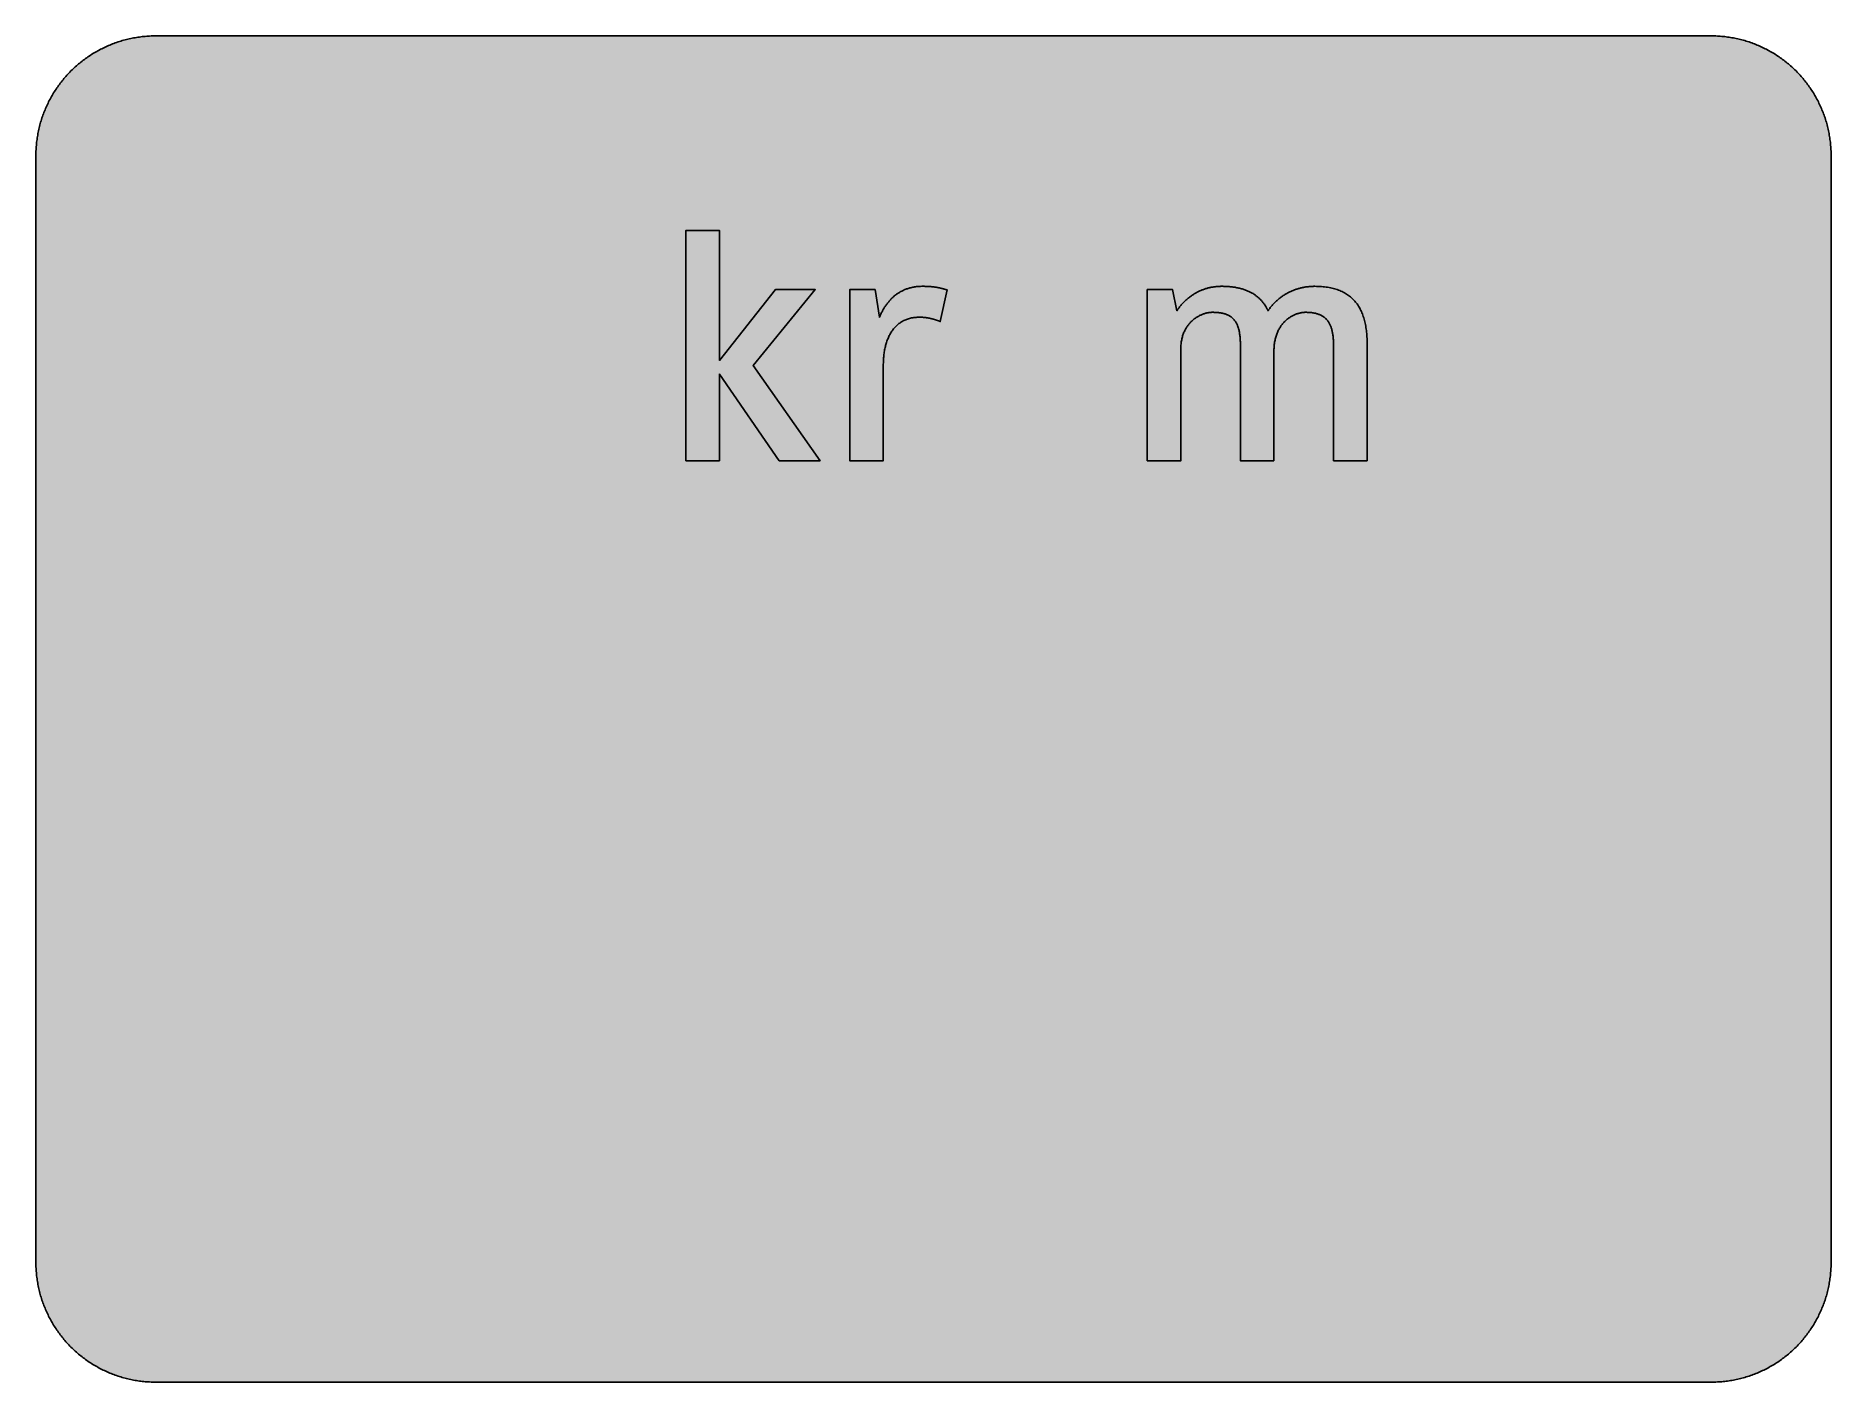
# Model space of a CAD drawing. Header units: millimetres. Extents: x 0 to 212, y 0 to 159.
import ezdxf

# ---------------------------------------------------------------- set-up
doc = ezdxf.new("R2010")
doc.units = ezdxf.units.MM

msp = doc.modelspace()

# ---------------------------------------------------------------- hatches: boundary and pattern name
for color, points in [(254, [(14.1633, 0.0536), (13.9878, 0.0533), (13.8125, 0.0559), (13.6373, 0.061), (13.462, 0.0686), (13.2893, 0.0787), (13.114, 0.0914), (12.9413, 0.1041), (12.7686, 0.1219), (12.5959, 0.1397), (12.4231, 0.16), (12.2504, 0.1829), (12.0777, 0.2057), (11.9075, 0.2337), (11.7373, 0.2616), (11.5672, 0.2921), (11.397, 0.3251), (11.2268, 0.3607), (11.0592, 0.3988), (10.8915, 0.4369), (10.7239, 0.4775), (10.5562, 0.5207), (10.3886, 0.5664), (10.2235, 0.6121), (10.0584, 0.6629), (9.8933, 0.7137), (9.7307, 0.7671), (9.5682, 0.8204), (9.4056, 0.8788), (9.2431, 0.9373), (9.083, 0.9982), (8.923, 1.0617), (8.763, 1.1252), (8.6055, 1.1938), (8.4455, 1.2624), (8.2906, 1.331), (8.1331, 1.4046), (7.9781, 1.4783), (7.8232, 1.5545), (7.6708, 1.6332), (7.5184, 1.7145), (7.366, 1.7958), (7.2161, 1.8796), (7.0663, 1.966), (6.919, 2.0523), (6.7716, 2.1438), (6.6243, 2.2352), (6.4795, 2.3266), (6.3348, 2.4232), (6.19, 2.5197), (6.0477, 2.6187), (5.908, 2.7178), (5.7683, 2.8194), (5.6286, 2.9235), (5.4915, 3.0302), (5.3543, 3.1369), (5.2197, 3.2461), (5.0851, 3.3579), (4.953, 3.4722), (4.8209, 3.5865), (4.6914, 3.7033), (4.5644, 3.8202), (4.4348, 3.9395), (4.3104, 4.0615), (4.1859, 4.1859), (4.0615, 4.3104), (3.9395, 4.4348), (3.8202, 4.5618), (3.7033, 4.6914), (3.5865, 4.8209), (3.4722, 4.953), (3.3579, 5.0851), (3.2487, 5.2197), (3.1369, 5.3543), (3.0302, 5.4915), (2.9235, 5.6286), (2.8194, 5.7683), (2.7178, 5.908), (2.6187, 6.0477), (2.5197, 6.19), (2.4232, 6.3348), (2.3266, 6.477), (2.2352, 6.6243), (2.1438, 6.7691), (2.0523, 6.919), (1.966, 7.0663), (1.8796, 7.2161), (1.7958, 7.366), (1.7145, 7.5184), (1.6332, 7.6708), (1.5545, 7.8232), (1.4783, 7.9781), (1.4046, 8.1331), (1.331, 8.2906), (1.2598, 8.4455), (1.1913, 8.603), (1.1252, 8.763), (1.0592, 8.923), (0.9982, 9.083), (0.9373, 9.2431), (0.8763, 9.4056), (0.8204, 9.5682), (0.7645, 9.7307), (0.7112, 9.8933), (0.6604, 10.0584), (0.6121, 10.2235), (0.5639, 10.3911), (0.5207, 10.5562), (0.4775, 10.7239), (0.4343, 10.8915), (0.3962, 11.0592), (0.3607, 11.2268), (0.3251, 11.397), (0.2921, 11.5672), (0.2616, 11.7373), (0.2311, 11.9075), (0.2057, 12.0802), (0.1803, 12.2504), (0.1575, 12.4231), (0.1372, 12.5959), (0.1194, 12.7686), (0.1041, 12.9413), (0.0889, 13.1166), (0.0787, 13.2893), (0.0686, 13.4645), (0.061, 13.6373), (0.0559, 13.8125), (0.0508, 13.9878), (0.0508, 14.163), (0.0522, 144.6925), (0.0508, 144.8664), (0.0559, 145.0416), (0.061, 145.2169), (0.0686, 145.3896), (0.0787, 145.5649), (0.0889, 145.7376), (0.1041, 145.9128), (0.1194, 146.0856), (0.1372, 146.2583), (0.1575, 146.431), (0.1803, 146.6037), (0.2057, 146.7739), (0.2311, 146.9466), (0.2616, 147.1168), (0.2921, 147.287), (0.3251, 147.4572), (0.3607, 147.6248), (0.3962, 147.795), (0.4343, 147.9626), (0.4775, 148.1303), (0.5207, 148.2979), (0.5639, 148.463), (0.6121, 148.6281), (0.6604, 148.7932), (0.7112, 148.9583), (0.7645, 149.1234), (0.8204, 149.286), (0.8763, 149.4485), (0.9373, 149.6111), (0.9982, 149.7711), (1.0592, 149.9311), (1.1252, 150.0911), (1.1913, 150.2486), (1.2598, 150.4061), (1.331, 150.5636), (1.4046, 150.7185), (1.4783, 150.876), (1.5545, 151.0284), (1.6332, 151.1833), (1.7145, 151.3357), (1.7958, 151.4856), (1.8796, 151.638), (1.966, 151.7879), (2.0523, 151.9352), (2.1438, 152.0825), (2.2352, 152.2298), (2.3266, 152.3746), (2.4232, 152.5194), (2.5197, 152.6616), (2.6187, 152.8039), (2.7178, 152.9461), (2.8194, 153.0858), (2.9235, 153.2255), (3.0302, 153.3627), (3.1369, 153.4973), (3.2487, 153.6344), (3.3579, 153.7665), (3.4722, 153.8986), (3.5865, 154.0307), (3.7033, 154.1602), (3.8202, 154.2898), (3.9395, 154.4168), (4.0615, 154.5438), (4.1859, 154.6682), (4.3104, 154.7901), (4.4348, 154.9121), (4.5644, 155.034), (4.6914, 155.1508), (4.8209, 155.2677), (4.953, 155.382), (5.0851, 155.4937), (5.2197, 155.6055), (5.3543, 155.7147), (5.4915, 155.8239), (5.6286, 155.9281), (5.7683, 156.0322), (5.908, 156.1338), (6.0477, 156.2354), (6.19, 156.3345), (6.3348, 156.431), (6.4795, 156.525), (6.6243, 156.6189), (6.7716, 156.7104), (6.919, 156.7993), (7.0663, 156.8882), (7.2161, 156.9745), (7.366, 157.0584), (7.5184, 157.1396), (7.6708, 157.2209), (7.8232, 157.2971), (7.9781, 157.3733), (8.1331, 157.4495), (8.2906, 157.5206), (8.4455, 157.5918), (8.6055, 157.6603), (8.763, 157.7289), (8.923, 157.7924), (9.083, 157.8559), (9.2431, 157.9169), (9.4056, 157.9753), (9.5682, 158.0337), (9.7307, 158.0871), (9.8933, 158.1404), (10.0584, 158.1912), (10.2235, 158.242), (10.3886, 158.2877), (10.5562, 158.3334), (10.7239, 158.3766), (10.8915, 158.4173), (11.0592, 158.4579), (11.2268, 158.4935), (11.397, 158.529), (11.5672, 158.562), (11.7373, 158.5925), (11.9075, 158.6205), (12.0777, 158.6484), (12.2504, 158.6713), (12.4231, 158.6941), (12.5959, 158.7144), (12.7686, 158.7322), (12.9413, 158.75), (13.114, 158.7627), (13.2893, 158.7754), (13.462, 158.7856), (13.6373, 158.7932), (13.8125, 158.7983), (13.9878, 158.8008), (14.163, 158.8033), (197.6078, 158.8036), (197.7822, 158.8008), (197.9574, 158.7983), (198.1327, 158.7932), (198.3054, 158.7856), (198.4807, 158.7754), (198.6534, 158.7627), (198.8287, 158.75), (199.0014, 158.7322), (199.1741, 158.7144), (199.3468, 158.6941), (199.5195, 158.6713), (199.6897, 158.6484), (199.8624, 158.6205), (200.0326, 158.5925), (200.2028, 158.562), (200.373, 158.529), (200.5432, 158.4935), (200.7108, 158.4579), (200.8784, 158.4173), (201.0461, 158.3766), (201.2137, 158.3334), (201.3788, 158.2877), (201.5465, 158.242), (201.7116, 158.1912), (201.8767, 158.1404), (202.0392, 158.0871), (202.2018, 158.0337), (202.3643, 157.9753), (202.5269, 157.9169), (202.6869, 157.8559), (202.8469, 157.7924), (203.007, 157.7289), (203.167, 157.6603), (203.3245, 157.5918), (203.4794, 157.5206), (203.6369, 157.4495), (203.7918, 157.3733), (203.9468, 157.2971), (204.0992, 157.2209), (204.2516, 157.1396), (204.404, 157.0584), (204.5538, 156.9745), (204.7037, 156.8882), (204.8535, 156.7993), (205.0009, 156.7104), (205.1456, 156.6189), (205.293, 156.525), (205.4352, 156.431), (205.58, 156.3345), (205.7222, 156.2354), (205.8619, 156.1338), (206.0016, 156.0322), (206.1413, 155.9281), (206.2785, 155.8239), (206.4156, 155.7147), (206.5503, 155.6055), (206.6849, 155.4937), (206.817, 155.382), (206.949, 155.2677), (207.0786, 155.1508), (207.2081, 155.034), (207.3351, 154.9121), (207.4596, 154.7901), (207.584, 154.6682), (207.7085, 154.5438), (207.8304, 154.4168), (207.9498, 154.2898), (208.0666, 154.1602), (208.1835, 154.0307), (208.2978, 153.8986), (208.4121, 153.7665), (208.5238, 153.6344), (208.6331, 153.4973), (208.7397, 153.3627), (208.8464, 153.2255), (208.9506, 153.0858), (209.0522, 152.9461), (209.1512, 152.8039), (209.2503, 152.6616), (209.3468, 152.5194), (209.4433, 152.3746), (209.5348, 152.2298), (209.6262, 152.0825), (209.7176, 151.9352), (209.804, 151.7879), (209.8904, 151.638), (209.9742, 151.4856), (210.0555, 151.3357), (210.1367, 151.1833), (210.2155, 151.0284), (210.2917, 150.876), (210.3653, 150.7185), (210.439, 150.5636), (210.5076, 150.4061), (210.5762, 150.2486), (210.6447, 150.0911), (210.7082, 149.9311), (210.7717, 149.7711), (210.8327, 149.6111), (210.8911, 149.4485), (210.9495, 149.286), (211.0029, 149.1234), (211.0562, 148.9583), (211.107, 148.7932), (211.1578, 148.6281), (211.2035, 148.463), (211.2493, 148.2979), (211.2924, 148.1303), (211.3331, 147.9626), (211.3712, 147.795), (211.4093, 147.6248), (211.4448, 147.4572), (211.4779, 147.287), (211.5083, 147.1168), (211.5363, 146.9466), (211.5642, 146.7739), (211.5871, 146.6037), (211.6099, 146.431), (211.6303, 146.2583), (211.648, 146.0856), (211.6658, 145.9128), (211.6785, 145.7376), (211.6912, 145.5649), (211.7014, 145.3896), (211.709, 145.2169), (211.7141, 145.0416), (211.7166, 144.8664), (211.7166, 144.6911), (211.7189, 14.1647), (211.7166, 13.9878), (211.7141, 13.8125), (211.709, 13.6373), (211.7014, 13.4645), (211.6912, 13.2893), (211.6785, 13.1166), (211.6658, 12.9413), (211.648, 12.7686), (211.6303, 12.5959), (211.6099, 12.4231), (211.5871, 12.2504), (211.5642, 12.0802), (211.5363, 11.9075), (211.5083, 11.7373), (211.4779, 11.5672), (211.4448, 11.397), (211.4093, 11.2268), (211.3712, 11.0592), (211.3331, 10.8915), (211.2924, 10.7239), (211.2493, 10.5562), (211.2035, 10.3911), (211.1578, 10.2235), (211.107, 10.0584), (211.0562, 9.8933), (211.0029, 9.7307), (210.9495, 9.5682), (210.8911, 9.4056), (210.8327, 9.2431), (210.7717, 9.083), (210.7082, 8.923), (210.6447, 8.763), (210.5762, 8.603), (210.5076, 8.4455), (210.439, 8.2906), (210.3653, 8.1331), (210.2917, 7.9781), (210.2155, 7.8232), (210.1367, 7.6708), (210.0555, 7.5184), (209.9742, 7.366), (209.8904, 7.2161), (209.804, 7.0663), (209.7176, 6.919), (209.6262, 6.7691), (209.5348, 6.6243), (209.4433, 6.477), (209.3468, 6.3348), (209.2503, 6.19), (209.1512, 6.0477), (209.0522, 5.908), (208.9506, 5.7683), (208.8464, 5.6286), (208.7397, 5.4915), (208.6331, 5.3543), (208.5238, 5.2197), (208.4121, 5.0851), (208.2978, 4.953), (208.1835, 4.8209), (208.0666, 4.6914), (207.9498, 4.5618), (207.8304, 4.4348), (207.7085, 4.3104), (207.584, 4.1859), (207.4596, 4.0615), (207.3351, 3.9395), (207.2081, 3.8202), (207.0786, 3.7033), (206.949, 3.5865), (206.817, 3.4722), (206.6849, 3.3579), (206.5503, 3.2461), (206.4156, 3.1369), (206.2785, 3.0302), (206.1413, 2.9235), (206.0016, 2.8194), (205.8619, 2.7178), (205.7222, 2.6187), (205.58, 2.5197), (205.4352, 2.4232), (205.293, 2.3266), (205.1456, 2.2352), (205.0009, 2.1438), (204.8535, 2.0523), (204.7037, 1.966), (204.5538, 1.8796), (204.404, 1.7958), (204.2516, 1.7145), (204.0992, 1.6332), (203.9468, 1.5545), (203.7918, 1.4783), (203.6369, 1.4046), (203.4794, 1.331), (203.3245, 1.2624), (203.167, 1.1938), (203.007, 1.1252), (202.8469, 1.0617), (202.6869, 0.9982), (202.5269, 0.9373), (202.3643, 0.8788), (202.2018, 0.8204), (202.0392, 0.7671), (201.8767, 0.7137), (201.7116, 0.6629), (201.5465, 0.6121), (201.3788, 0.5664), (201.2137, 0.5207), (201.0461, 0.4775), (200.8784, 0.4369), (200.7108, 0.3988), (200.5432, 0.3607), (200.373, 0.3251), (200.2028, 0.2921), (200.0326, 0.2616), (199.8624, 0.2337), (199.6897, 0.2057), (199.5195, 0.1829), (199.3468, 0.16), (199.1741, 0.1397), (199.0014, 0.1219), (198.8287, 0.1041), (198.6534, 0.0914), (198.4807, 0.0787), (198.3054, 0.0686), (198.1327, 0.061), (197.9574, 0.0559), (197.7822, 0.0533), (197.6069, 0.0533)]), (59, [(80.6429, 108.7092), (80.6429, 118.9147), (87.7066, 108.7092), (92.5174, 108.7092), (84.6406, 119.9236), (91.9357, 128.8877), (87.2409, 128.8877), (80.6429, 120.5435), (80.6429, 135.8731), (76.6851, 135.8731), (76.6851, 108.7092)]), (59, [(104.2377, 125.6273), (104.2772, 125.6259), (104.3153, 125.6259), (104.3559, 125.6259), (104.394, 125.6233), (104.4346, 125.6233), (104.4727, 125.6208), (104.5108, 125.6208), (104.5489, 125.6182), (104.587, 125.6157), (104.6251, 125.6157), (104.6632, 125.6132), (104.7013, 125.6106), (104.7394, 125.6055), (104.7775, 125.603), (104.8156, 125.6005), (104.8537, 125.5954), (104.8893, 125.5928), (104.9274, 125.5878), (104.9655, 125.5852), (105.0011, 125.5801), (105.0392, 125.5751), (105.0747, 125.57), (105.1128, 125.5649), (105.1484, 125.5598), (105.1865, 125.5522), (105.222, 125.5471), (105.2601, 125.5395), (105.2957, 125.5344), (105.3338, 125.5268), (105.3694, 125.5192), (105.4075, 125.5116), (105.443, 125.5039), (105.4811, 125.4963), (105.5167, 125.4887), (105.5548, 125.4811), (105.5903, 125.4709), (105.6284, 125.4633), (105.6665, 125.4531), (105.7021, 125.4455), (105.7402, 125.4354), (105.7783, 125.4252), (105.8139, 125.415), (105.852, 125.4049), (105.8901, 125.3947), (105.9282, 125.382), (105.9663, 125.3719), (106.0044, 125.3592), (106.0425, 125.349), (106.0806, 125.3363), (106.1187, 125.3236), (106.1568, 125.3109), (106.1974, 125.2982), (106.2355, 125.2855), (106.2761, 125.2703), (106.3142, 125.2576), (106.3549, 125.2449), (106.3955, 125.2296), (106.4336, 125.2144), (106.4743, 125.1991), (106.5149, 125.1839), (106.5555, 125.1687), (106.5987, 125.1534), (106.6394, 125.1382), (106.68, 125.1204), (107.4967, 128.8489), (107.4572, 128.8593), (107.4191, 128.8694), (107.381, 128.8796), (107.3455, 128.8898), (107.3074, 128.9025), (107.2693, 128.9126), (107.2337, 128.9228), (107.1956, 128.9329), (107.1575, 128.9431), (107.122, 128.9533), (107.0839, 128.9634), (107.0483, 128.9736), (107.0102, 128.9837), (106.9746, 128.9939), (106.9365, 129.0041), (106.8984, 129.0117), (106.8629, 129.0218), (106.8248, 129.032), (106.7867, 129.0396), (106.7486, 129.0498), (106.713, 129.0599), (106.6749, 129.0676), (106.6368, 129.0752), (106.5962, 129.0853), (106.5581, 129.093), (106.52, 129.1006), (106.4793, 129.1107), (106.4412, 129.1184), (106.4006, 129.126), (106.36, 129.1336), (106.3193, 129.1412), (106.2787, 129.1488), (106.2355, 129.1539), (106.1949, 129.1615), (106.1517, 129.1692), (106.1085, 129.1768), (106.0653, 129.1819), (106.0221, 129.1895), (105.9764, 129.1946), (105.9307, 129.1996), (105.885, 129.2047), (105.8393, 129.2123), (105.7935, 129.2174), (105.7453, 129.2225), (105.697, 129.2276), (105.6462, 129.2301), (105.598, 129.2352), (105.5472, 129.2403), (105.4964, 129.2428), (105.443, 129.2479), (105.3922, 129.2504), (105.3363, 129.253), (105.283, 129.2581), (105.2271, 129.2606), (105.1712, 129.2631), (105.1154, 129.2657), (105.0569, 129.2657), (104.9985, 129.2682), (104.9376, 129.2708), (104.8766, 129.2708), (104.8156, 129.2733), (104.7521, 129.2733), (104.6886, 129.2733), (104.6226, 129.2733), (104.4981, 129.2733), (104.3711, 129.2682), (104.2492, 129.2631), (104.1273, 129.2555), (104.0079, 129.2454), (103.8911, 129.2327), (103.7742, 129.2174), (103.6599, 129.2022), (103.5482, 129.1819), (103.4364, 129.1615), (103.3272, 129.1387), (103.218, 129.1133), (103.1113, 129.0853), (103.0072, 129.0574), (102.9056, 129.0269), (102.804, 128.9939), (102.7024, 128.9583), (102.6033, 128.9202), (102.5068, 128.8821), (102.4128, 128.8415), (102.3188, 128.7983), (102.2248, 128.7551), (102.1334, 128.7094), (102.0445, 128.6612), (101.9556, 128.6129), (101.8692, 128.5621), (101.7854, 128.5088), (101.7016, 128.4554), (101.6178, 128.3995), (101.5365, 128.3411), (101.4578, 128.2827), (101.379, 128.2217), (101.3028, 128.1582), (101.2266, 128.0947), (101.1504, 128.0312), (101.0793, 127.9652), (101.0056, 127.8966), (100.9371, 127.828), (100.8659, 127.7569), (100.7974, 127.6833), (100.7313, 127.6121), (100.6653, 127.5359), (100.6018, 127.4597), (100.5383, 127.3835), (100.4748, 127.3048), (100.4138, 127.2261), (100.3554, 127.1448), (100.297, 127.0635), (100.2386, 126.9822), (100.1827, 126.8984), (100.1268, 126.812), (100.0735, 126.7257), (100.0201, 126.6393), (99.9668, 126.553), (99.916, 126.4641), (99.8677, 126.3726), (99.8169, 126.2837), (99.7687, 126.1923), (99.7229, 126.0983), (99.6772, 126.0069), (99.6315, 125.9129), (99.5858, 125.8164), (99.5426, 125.7224), (99.502, 125.6259), (98.9983, 128.8877), (96.0106, 128.8877), (96.0106, 108.7092), (99.9684, 108.7092), (99.9684, 119.9621), (99.9668, 120.1064), (99.9719, 120.2538), (99.9744, 120.3985), (99.982, 120.5433), (99.9896, 120.6856), (99.9998, 120.8278), (100.0125, 120.9675), (100.0252, 121.1072), (100.043, 121.2444), (100.0608, 121.3815), (100.0811, 121.5161), (100.1014, 121.6508), (100.1243, 121.7828), (100.1522, 121.9149), (100.1776, 122.0445), (100.2081, 122.1715), (100.2411, 122.2985), (100.2741, 122.4229), (100.3097, 122.5474), (100.3478, 122.6668), (100.3884, 122.7861), (100.4291, 122.9055), (100.4722, 123.0198), (100.5205, 123.1341), (100.5688, 123.2459), (100.6196, 123.3576), (100.6704, 123.4643), (100.7262, 123.571), (100.7821, 123.6751), (100.8405, 123.7767), (100.904, 123.8758), (100.9675, 123.9723), (101.031, 124.0663), (101.0996, 124.1603), (101.1707, 124.2492), (101.2419, 124.3381), (101.3181, 124.4219), (101.3943, 124.5057), (101.473, 124.5845), (101.5543, 124.6632), (101.6381, 124.7369), (101.7245, 124.808), (101.8134, 124.8791), (101.9048, 124.9451), (101.9988, 125.0086), (102.0928, 125.0696), (102.1918, 125.128), (102.2909, 125.1839), (102.395, 125.2347), (102.4992, 125.283), (102.6084, 125.3287), (102.7176, 125.3719), (102.8319, 125.4125), (102.9462, 125.4481), (103.063, 125.4811), (103.185, 125.5116), (103.3069, 125.537), (103.4313, 125.5624), (103.5583, 125.5801), (103.6904, 125.5979), (103.8225, 125.6106), (103.9571, 125.6182), (104.0968, 125.6233), (104.2365, 125.6259)]), (59, [(146.0306, 108.7092), (146.0306, 121.708), (146.0297, 121.854), (146.0348, 121.9962), (146.0424, 122.1359), (146.0551, 122.2756), (146.0678, 122.4102), (146.0856, 122.5448), (146.1033, 122.6744), (146.1262, 122.8014), (146.1516, 122.9284), (146.177, 123.0503), (146.2075, 123.1722), (146.2405, 123.2891), (146.2761, 123.4059), (146.3116, 123.5177), (146.3523, 123.6294), (146.3929, 123.7361), (146.4361, 123.8428), (146.4818, 123.9444), (146.5301, 124.046), (146.5809, 124.1425), (146.6317, 124.239), (146.685, 124.333), (146.7409, 124.4244), (146.7993, 124.5133), (146.8577, 124.5997), (146.9187, 124.6835), (146.9796, 124.7648), (147.0431, 124.8435), (147.1092, 124.9197), (147.1752, 124.9934), (147.2413, 125.0671), (147.3098, 125.1356), (147.3784, 125.2042), (147.4495, 125.2703), (147.5232, 125.3312), (147.5943, 125.3922), (147.668, 125.4506), (147.7416, 125.5065), (147.8178, 125.5624), (147.894, 125.6132), (147.9702, 125.6614), (148.0464, 125.7097), (148.1252, 125.7554), (148.2039, 125.7986), (148.2801, 125.8392), (148.3589, 125.8773), (148.4376, 125.9129), (148.5163, 125.9484), (148.5976, 125.9789), (148.6764, 126.0094), (148.7551, 126.0373), (148.8338, 126.0627), (148.9126, 126.0856), (148.9913, 126.1085), (149.0701, 126.1262), (149.1488, 126.144), (149.2275, 126.1593), (149.3037, 126.172), (149.3799, 126.1847), (149.4561, 126.1923), (149.5323, 126.1999), (149.606, 126.205), (149.6822, 126.2075), (149.7533, 126.2101), (149.8625, 126.2075), (149.9692, 126.205), (150.0734, 126.2024), (150.175, 126.1948), (150.2766, 126.1897), (150.3731, 126.1796), (150.4696, 126.1694), (150.5636, 126.1567), (150.6576, 126.1415), (150.749, 126.1262), (150.8354, 126.1085), (150.9243, 126.0907), (151.0081, 126.0678), (151.0919, 126.0475), (151.1732, 126.0221), (151.2519, 125.9942), (151.3307, 125.9662), (151.4043, 125.9383), (151.4805, 125.9053), (151.5516, 125.8722), (151.6228, 125.8367), (151.6888, 125.7986), (151.7574, 125.7579), (151.8209, 125.7173), (151.8844, 125.6741), (151.9453, 125.6284), (152.0063, 125.5827), (152.0622, 125.5319), (152.1181, 125.4811), (152.1739, 125.4277), (152.2273, 125.3744), (152.2781, 125.316), (152.3263, 125.2576), (152.3746, 125.1966), (152.4203, 125.1331), (152.4635, 125.0671), (152.5067, 124.9985), (152.5473, 124.9299), (152.5854, 124.8588), (152.6235, 124.7826), (152.6591, 124.7064), (152.6946, 124.6302), (152.7251, 124.5489), (152.7581, 124.4651), (152.7861, 124.3813), (152.814, 124.2949), (152.8394, 124.2035), (152.8648, 124.112), (152.8877, 124.018), (152.9105, 123.9241), (152.9309, 123.825), (152.9486, 123.7234), (152.9664, 123.6218), (152.9817, 123.5151), (152.9944, 123.4084), (153.0071, 123.2967), (153.0172, 123.1849), (153.0274, 123.0706), (153.035, 122.9512), (153.0426, 122.8319), (153.0477, 122.7099), (153.0502, 122.5855), (153.0528, 122.4585), (153.0528, 122.3289), (153.0544, 108.7092), (157.0122, 108.7092), (157.0122, 122.5225), (157.0101, 122.7226), (157.005, 122.9233), (156.9999, 123.1189), (156.9898, 123.3145), (156.9771, 123.505), (156.9618, 123.6929), (156.9441, 123.8783), (156.9237, 124.0587), (156.9009, 124.239), (156.8755, 124.4143), (156.845, 124.587), (156.8145, 124.7572), (156.779, 124.9248), (156.7409, 125.0899), (156.7028, 125.2525), (156.657, 125.41), (156.6113, 125.5649), (156.5631, 125.7173), (156.5097, 125.8672), (156.4564, 126.0119), (156.398, 126.1567), (156.337, 126.2964), (156.271, 126.4336), (156.2049, 126.5682), (156.1338, 126.6977), (156.0601, 126.8273), (155.9839, 126.9517), (155.9052, 127.0737), (155.8239, 127.1905), (155.7376, 127.3073), (155.6487, 127.4191), (155.5572, 127.5283), (155.4607, 127.6325), (155.3616, 127.7366), (155.26, 127.8357), (155.1559, 127.9296), (155.0467, 128.0236), (154.9375, 128.1125), (154.8206, 128.1989), (154.7038, 128.2827), (154.5819, 128.364), (154.4574, 128.4402), (154.3304, 128.5138), (154.1983, 128.5824), (154.0637, 128.6485), (153.9265, 128.712), (153.7843, 128.7729), (153.6395, 128.8288), (153.4897, 128.8821), (153.3398, 128.9329), (153.1849, 128.9787), (153.0248, 129.0218), (152.8623, 129.0625), (152.6972, 129.098), (152.527, 129.1311), (152.3543, 129.1615), (152.179, 129.1869), (151.9987, 129.2098), (151.8133, 129.2301), (151.6278, 129.2454), (151.4373, 129.2581), (151.2418, 129.2657), (151.0436, 129.2708), (150.8404, 129.2733), (150.7439, 129.2733), (150.6474, 129.2708), (150.5509, 129.2682), (150.4544, 129.2631), (150.3578, 129.2581), (150.2613, 129.2504), (150.1673, 129.2403), (150.0708, 129.2301), (149.9743, 129.22), (149.8778, 129.2073), (149.7813, 129.1946), (149.6847, 129.1793), (149.5908, 129.1615), (149.4942, 129.1438), (149.3977, 129.1234), (149.3037, 129.1031), (149.2098, 129.0803), (149.1132, 129.0574), (149.0193, 129.032), (148.9253, 129.0066), (148.8313, 128.9787), (148.7373, 128.9482), (148.6459, 128.9177), (148.5519, 128.8872), (148.4605, 128.8542), (148.3665, 128.8186), (148.275, 128.7831), (148.1836, 128.745), (148.0947, 128.7069), (148.0033, 128.6662), (147.9144, 128.6231), (147.8229, 128.5799), (147.734, 128.5342), (147.6477, 128.4884), (147.5588, 128.4402), (147.4724, 128.3919), (147.386, 128.3411), (147.2997, 128.2903), (147.2133, 128.2344), (147.1295, 128.1811), (147.0457, 128.1252), (146.9619, 128.0668), (146.878, 128.0058), (146.7968, 127.9449), (146.7155, 127.8839), (146.6342, 127.8179), (146.5555, 127.7518), (146.4767, 127.6858), (146.398, 127.6172), (146.3192, 127.5461), (146.243, 127.475), (146.1668, 127.4013), (146.0932, 127.3277), (146.0195, 127.2515), (145.9459, 127.1727), (145.8722, 127.094), (145.8011, 127.0127), (145.7325, 126.9314), (145.6614, 126.8451), (145.5928, 126.7612), (145.5268, 126.6723), (145.4607, 126.5834), (145.3947, 126.4945), (145.3312, 126.4006), (145.288, 126.4895), (145.2448, 126.5784), (145.1991, 126.6622), (145.1534, 126.7485), (145.1051, 126.8298), (145.0569, 126.9111), (145.0061, 126.9924), (144.9553, 127.0711), (144.9019, 127.1499), (144.846, 127.2235), (144.7902, 127.2997), (144.7343, 127.3734), (144.6759, 127.4445), (144.6174, 127.5156), (144.5539, 127.5842), (144.493, 127.6528), (144.4295, 127.7188), (144.3634, 127.7849), (144.2974, 127.8484), (144.2288, 127.9093), (144.1602, 127.9703), (144.0891, 128.0312), (144.018, 128.0897), (143.9443, 128.1455), (143.8707, 128.2014), (143.7945, 128.2548), (143.7157, 128.3081), (143.637, 128.3589), (143.5583, 128.4097), (143.477, 128.458), (143.3932, 128.5062), (143.3093, 128.5519), (143.223, 128.5951), (143.1366, 128.6383), (143.0477, 128.6789), (142.9563, 128.7196), (142.8648, 128.7577), (142.7734, 128.7958), (142.6794, 128.8313), (142.5829, 128.8669), (142.4864, 128.8999), (142.3873, 128.9304), (142.2883, 128.9609), (142.1867, 128.9914), (142.0851, 129.0168), (141.9809, 129.0447), (141.8742, 129.0676), (141.7676, 129.093), (141.6583, 129.1133), (141.5491, 129.1336), (141.4374, 129.1539), (141.3256, 129.1717), (141.2113, 129.1869), (141.0945, 129.2022), (140.9776, 129.2149), (140.8582, 129.2276), (140.7389, 129.2377), (140.6169, 129.2479), (140.495, 129.2555), (140.3706, 129.2631), (140.2461, 129.2682), (140.1166, 129.2708), (139.9896, 129.2733), (139.8575, 129.2733), (139.7635, 129.2733), (139.6695, 129.2708), (139.5755, 129.2682), (139.4816, 129.2631), (139.3876, 129.2555), (139.2936, 129.2479), (139.1996, 129.2403), (139.1056, 129.2301), (139.0142, 129.2174), (138.9202, 129.2047), (138.8288, 129.1895), (138.7348, 129.1742), (138.6434, 129.1565), (138.5519, 129.1387), (138.4605, 129.1184), (138.369, 129.098), (138.2776, 129.0752), (138.1862, 129.0498), (138.0973, 129.0244), (138.0058, 128.999), (137.9169, 128.971), (137.828, 128.9406), (137.7391, 128.9101), (137.6502, 128.8771), (137.5613, 128.8415), (137.475, 128.8059), (137.3861, 128.7704), (137.2997, 128.7323), (137.2133, 128.6916), (137.1295, 128.651), (137.0432, 128.6104), (136.9593, 128.5646), (136.873, 128.5189), (136.7892, 128.4732), (136.7079, 128.4249), (136.6241, 128.3767), (136.5428, 128.3233), (136.4615, 128.2725), (136.3802, 128.2192), (136.2989, 128.1633), (136.2202, 128.1074), (136.1389, 128.049), (136.0627, 127.9881), (135.984, 127.9271), (135.9078, 127.8661), (135.829, 127.8001), (135.7554, 127.7366), (135.6792, 127.668), (135.6055, 127.602), (135.5319, 127.5309), (135.4582, 127.4597), (135.3845, 127.3861), (135.3134, 127.3124), (135.2448, 127.2388), (135.1737, 127.16), (135.1051, 127.0813), (135.0366, 127.0025), (134.968, 126.9213), (134.9019, 126.8374), (134.8359, 126.7536), (134.7724, 126.6673), (134.7064, 126.5809), (134.6454, 126.492), (134.5819, 126.4006), (134.0788, 128.8877), (131.0901, 128.8877), (131.0901, 108.7092), (135.049, 108.7092), (135.049, 121.9408), (135.0493, 122.0775), (135.0543, 122.2121), (135.062, 122.3442), (135.0721, 122.4737), (135.0874, 122.6007), (135.1026, 122.7252), (135.1229, 122.8496), (135.1458, 122.969), (135.1712, 123.0884), (135.1991, 123.2027), (135.2296, 123.317), (135.2626, 123.4288), (135.2982, 123.538), (135.3337, 123.6447), (135.3744, 123.7488), (135.4176, 123.8504), (135.4607, 123.9495), (135.509, 124.0485), (135.5573, 124.1425), (135.6081, 124.2365), (135.6589, 124.3279), (135.7147, 124.4168), (135.7706, 124.5032), (135.8265, 124.587), (135.8875, 124.6683), (135.9484, 124.747), (136.0094, 124.8258), (136.0729, 124.902), (136.1389, 124.9731), (136.205, 125.0442), (136.2735, 125.1128), (136.3421, 125.1814), (136.4132, 125.2449), (136.4844, 125.3058), (136.5555, 125.3668), (136.6291, 125.4252), (136.7028, 125.4811), (136.779, 125.5344), (136.8527, 125.5852), (136.9289, 125.636), (137.0051, 125.6843), (137.0838, 125.7275), (137.16, 125.7706), (137.2387, 125.8138), (137.3175, 125.8519), (137.3962, 125.8875), (137.4724, 125.923), (137.5512, 125.9561), (137.6299, 125.9865), (137.7086, 126.017), (137.7874, 126.0424), (137.8661, 126.0678), (137.9449, 126.0907), (138.0236, 126.111), (138.0998, 126.1288), (138.1785, 126.1466), (138.2547, 126.1618), (138.3309, 126.1745), (138.4071, 126.1847), (138.4808, 126.1923), (138.5545, 126.1999), (138.6281, 126.205), (138.7018, 126.2075), (138.7729, 126.2101), (138.8821, 126.2075), (138.9863, 126.205), (139.0904, 126.2024), (139.1945, 126.1974), (139.2936, 126.1897), (139.3927, 126.1821), (139.4892, 126.172), (139.5832, 126.1618), (139.6746, 126.1491), (139.766, 126.1339), (139.8549, 126.1186), (139.9413, 126.1008), (140.0277, 126.0805), (140.1089, 126.0602), (140.1902, 126.0373), (140.2715, 126.0119), (140.3477, 125.9865), (140.4239, 125.9561), (140.4976, 125.9281), (140.5687, 125.8951), (140.6398, 125.8621), (140.7084, 125.8265), (140.7744, 125.7884), (140.8405, 125.7478), (140.904, 125.7071), (140.9649, 125.664), (141.0233, 125.6182), (141.0818, 125.57), (141.1376, 125.5217), (141.191, 125.4684), (141.2443, 125.415), (141.2951, 125.3592), (141.3459, 125.3033), (141.3916, 125.2423), (141.4374, 125.1788), (141.4831, 125.1153), (141.5237, 125.0493), (141.5644, 124.9807), (141.605, 124.9096), (141.6431, 124.8359), (141.6787, 124.7597), (141.7117, 124.681), (141.7447, 124.5997), (141.7752, 124.5184), (141.8057, 124.4321), (141.8336, 124.3457), (141.859, 124.2543), (141.8844, 124.1628), (141.9073, 124.0663), (141.9276, 123.9698), (141.9479, 123.8707), (141.9682, 123.7666), (141.9835, 123.6624), (141.9987, 123.5532), (142.0139, 123.444), (142.0266, 123.3297), (142.0368, 123.2154), (142.047, 123.096), (142.0546, 122.9741), (142.0597, 122.8522), (142.0647, 122.7252), (142.0698, 122.5956), (142.0724, 122.4636), (142.0724, 122.3289), (142.0731, 108.7092)])]:
    msp.add_hatch(color=color).paths.add_polyline_path(points)
h = msp.add_hatch(color=59)
h.paths.add_polyline_path([(14.1633, 3.5814), (13.8887, 3.5839), (13.6169, 3.5941), (13.3477, 3.6119), (13.081, 3.6347), (12.8143, 3.6652), (12.5501, 3.7008), (12.2885, 3.7465), (12.0294, 3.7948), (11.7729, 3.8506), (11.5164, 3.9141), (11.2649, 3.9827), (11.016, 4.0564), (10.7671, 4.1351), (10.5232, 4.2215), (10.2819, 4.3129), (10.0432, 4.412), (9.8069, 4.5161), (9.5733, 4.6228), (9.3447, 4.7371), (9.1186, 4.8565), (8.8951, 4.9809), (8.6741, 5.113), (8.4582, 5.2476), (8.2448, 5.3873), (8.0366, 5.5321), (7.8308, 5.682), (7.6276, 5.8369), (7.4295, 5.9969), (7.2365, 6.1595), (7.046, 6.3297), (6.8605, 6.5024), (6.6777, 6.6802), (6.5024, 6.8605), (6.3271, 7.046), (6.1595, 7.2365), (5.9969, 7.432), (5.8369, 7.6302), (5.682, 7.8308), (5.5321, 8.0366), (5.3873, 8.2448), (5.2451, 8.4582), (5.1105, 8.6741), (4.9809, 8.8951), (4.8565, 9.1186), (4.7371, 9.3447), (4.6228, 9.5758), (4.5136, 9.8069), (4.4094, 10.0432), (4.3129, 10.2819), (4.2215, 10.5232), (4.1351, 10.7696), (4.0538, 11.016), (3.9802, 11.2649), (3.9116, 11.5189), (3.8506, 11.7729), (3.7948, 12.0294), (3.744, 12.2911), (3.7008, 12.5527), (3.6627, 12.8143), (3.6322, 13.081), (3.6093, 13.3502), (3.5916, 13.6195), (3.5814, 13.8913), (3.5789, 14.163), (3.58, 144.6925), (3.5814, 144.9654), (3.5916, 145.2347), (3.6093, 145.5064), (3.6322, 145.7731), (3.6627, 146.0398), (3.7008, 146.304), (3.744, 146.5656), (3.7948, 146.8247), (3.8506, 147.0812), (3.9116, 147.3352), (3.9802, 147.5892), (4.0538, 147.8382), (4.1351, 148.0845), (4.2215, 148.3309), (4.3129, 148.5722), (4.4094, 148.811), (4.5136, 149.0472), (4.6228, 149.2783), (4.7371, 149.5095), (4.8565, 149.7355), (4.9809, 149.9591), (5.1105, 150.1775), (5.2451, 150.3959), (5.3873, 150.6093), (5.5321, 150.8176), (5.682, 151.0233), (5.8369, 151.224), (5.9969, 151.4221), (6.1595, 151.6177), (6.3271, 151.8056), (6.5024, 151.9936), (6.6777, 152.1739), (6.8605, 152.3517), (7.046, 152.5245), (7.2365, 152.6946), (7.4295, 152.8572), (7.6276, 153.0172), (7.8308, 153.1722), (8.0366, 153.322), (8.2448, 153.4668), (8.4582, 153.6065), (8.6741, 153.7411), (8.8951, 153.8732), (9.1186, 153.9977), (9.3447, 154.117), (9.5733, 154.2313), (9.8069, 154.3406), (10.0432, 154.4422), (10.2819, 154.5412), (10.5232, 154.6327), (10.7671, 154.719), (11.016, 154.7978), (11.2649, 154.874), (11.5164, 154.9425), (11.7729, 155.0035), (12.0294, 155.0594), (12.2885, 155.1102), (12.5501, 155.1534), (12.8143, 155.1889), (13.081, 155.2194), (13.3477, 155.2448), (13.6169, 155.26), (13.8887, 155.2702), (14.163, 155.2753), (197.6078, 155.2758), (197.8787, 155.2702), (198.1505, 155.26), (198.4197, 155.2448), (198.689, 155.2194), (198.9557, 155.1889), (199.2173, 155.1534), (199.4789, 155.1102), (199.7405, 155.0594), (199.9971, 155.0035), (200.2511, 154.9425), (200.5051, 154.874), (200.754, 154.7978), (201.0004, 154.719), (201.2467, 154.6327), (201.488, 154.5412), (201.7268, 154.4422), (201.963, 154.3406), (202.1942, 154.2313), (202.4253, 154.117), (202.6514, 153.9977), (202.8749, 153.8732), (203.0959, 153.7411), (203.3118, 153.6065), (203.5251, 153.4668), (203.7334, 153.322), (203.9391, 153.1722), (204.1398, 153.0172), (204.3379, 152.8572), (204.5335, 152.6946), (204.724, 152.5245), (204.9094, 152.3517), (205.0898, 152.1739), (205.2676, 151.9936), (205.4403, 151.8056), (205.6105, 151.6177), (205.773, 151.4221), (205.933, 151.224), (206.088, 151.0233), (206.2378, 150.8176), (206.3826, 150.6093), (206.5223, 150.3959), (206.6569, 150.1775), (206.789, 149.9591), (206.9135, 149.7355), (207.0329, 149.5095), (207.1472, 149.2783), (207.2538, 149.0472), (207.358, 148.811), (207.457, 148.5722), (207.5485, 148.3309), (207.6348, 148.0845), (207.7136, 147.8382), (207.7872, 147.5892), (207.8558, 147.3352), (207.9193, 147.0812), (207.9752, 146.8247), (208.0235, 146.5656), (208.0692, 146.304), (208.1047, 146.0398), (208.1352, 145.7731), (208.1581, 145.5064), (208.1759, 145.2347), (208.186, 144.9654), (208.1911, 144.6911), (208.1911, 14.1647), (208.186, 13.8913), (208.1759, 13.6195), (208.1581, 13.3502), (208.1352, 13.081), (208.1047, 12.8143), (208.0692, 12.5527), (208.0235, 12.2911), (207.9752, 12.0294), (207.9193, 11.7729), (207.8558, 11.5189), (207.7872, 11.2649), (207.7136, 11.016), (207.6348, 10.7696), (207.5485, 10.5232), (207.457, 10.2819), (207.358, 10.0432), (207.2538, 9.8069), (207.1472, 9.5758), (207.0329, 9.3447), (206.9135, 9.1186), (206.789, 8.8951), (206.6569, 8.6741), (206.5223, 8.4582), (206.3826, 8.2448), (206.2378, 8.0366), (206.088, 7.8308), (205.933, 7.6302), (205.773, 7.432), (205.6105, 7.2365), (205.4403, 7.046), (205.2676, 6.8605), (205.0898, 6.6802), (204.9094, 6.5024), (204.724, 6.3297), (204.5335, 6.1595), (204.3379, 5.9969), (204.1398, 5.8369), (203.9391, 5.682), (203.7334, 5.5321), (203.5251, 5.3873), (203.3118, 5.2476), (203.0959, 5.113), (202.8749, 4.9809), (202.6514, 4.8565), (202.4253, 4.7371), (202.1942, 4.6228), (201.963, 4.5161), (201.7268, 4.412), (201.488, 4.3129), (201.2467, 4.2215), (201.0004, 4.1351), (200.754, 4.0564), (200.5051, 3.9827), (200.2511, 3.9141), (199.9971, 3.8506), (199.7405, 3.7948), (199.4789, 3.7465), (199.2173, 3.7008), (198.9557, 3.6652), (198.689, 3.6347), (198.4197, 3.6119), (198.1505, 3.5941), (197.8787, 3.5839), (197.6069, 3.5789)])
h.paths.add_polyline_path([(14.1633, 8.8731), (14.0259, 8.8748), (13.8887, 8.8798), (13.7541, 8.8875), (13.622, 8.9002), (13.4874, 8.9154), (13.3553, 8.9332), (13.2258, 8.9535), (13.0962, 8.9789), (12.9667, 9.0068), (12.8397, 9.0373), (12.7127, 9.0729), (12.5882, 9.1084), (12.4663, 9.1491), (12.3419, 9.1923), (12.2225, 9.238), (12.1031, 9.2888), (11.9837, 9.3396), (11.8694, 9.3929), (11.7526, 9.4513), (11.6408, 9.5098), (11.5291, 9.5733), (11.4198, 9.6368), (11.3106, 9.7053), (11.2039, 9.7765), (11.0998, 9.8476), (10.9957, 9.9238), (10.8966, 10), (10.7975, 10.0787), (10.6985, 10.1625), (10.6045, 10.2464), (10.5105, 10.3327), (10.4216, 10.4216), (10.3327, 10.5131), (10.2464, 10.6045), (10.16, 10.701), (10.0787, 10.7975), (10, 10.8966), (9.9212, 10.9982), (9.8476, 11.0998), (9.7739, 11.2039), (9.7053, 11.3106), (9.6368, 11.4198), (9.5707, 11.5291), (9.5098, 11.6408), (9.4488, 11.7551), (9.3929, 11.8694), (9.337, 11.9863), (9.2862, 12.1031), (9.238, 12.2225), (9.1923, 12.3444), (9.1491, 12.4663), (9.1084, 12.5908), (9.0703, 12.7152), (9.0373, 12.8397), (9.0068, 12.9692), (8.9789, 13.0962), (8.9535, 13.2258), (8.9306, 13.3579), (8.9129, 13.4899), (8.8976, 13.622), (8.8849, 13.7566), (8.8773, 13.8913), (8.8722, 14.0259), (8.8697, 14.163), (8.8717, 144.6925), (8.8722, 144.8283), (8.8773, 144.9629), (8.8849, 145.0975), (8.8976, 145.2321), (8.9129, 145.3642), (8.9306, 145.4963), (8.9535, 145.6284), (8.9789, 145.7579), (9.0068, 145.8849), (9.0373, 146.0144), (9.0703, 146.1389), (9.1084, 146.2634), (9.1491, 146.3878), (9.1923, 146.5097), (9.238, 146.6317), (9.2862, 146.751), (9.337, 146.8679), (9.3929, 146.9847), (9.4488, 147.099), (9.5098, 147.2133), (9.5707, 147.3251), (9.6368, 147.4343), (9.7053, 147.5435), (9.7739, 147.6502), (9.8476, 147.7543), (9.9212, 147.8559), (10, 147.9575), (10.0787, 148.0566), (10.16, 148.1531), (10.2464, 148.2496), (10.3327, 148.3411), (10.4216, 148.4325), (10.5105, 148.5214), (10.6045, 148.6078), (10.6985, 148.6916), (10.7975, 148.7754), (10.8966, 148.8542), (10.9957, 148.9304), (11.0998, 149.0066), (11.2039, 149.0777), (11.3106, 149.1488), (11.4198, 149.2174), (11.5291, 149.2809), (11.6408, 149.3444), (11.7526, 149.4028), (11.8694, 149.4612), (11.9837, 149.5146), (12.1031, 149.5679), (12.2225, 149.6162), (12.3419, 149.6619), (12.4663, 149.7051), (12.5882, 149.7457), (12.7127, 149.7813), (12.8397, 149.8168), (12.9667, 149.8473), (13.0962, 149.8752), (13.2258, 149.9006), (13.3553, 149.921), (13.4874, 149.9413), (13.622, 149.9565), (13.7541, 149.9667), (13.8887, 149.9768), (14.0259, 149.9819), (14.163, 149.9819), (197.6078, 149.9842), (197.7441, 149.9819), (197.8787, 149.9768), (198.0133, 149.9667), (198.1479, 149.9565), (198.28, 149.9413), (198.4121, 149.921), (198.5442, 149.9006), (198.6737, 149.8752), (198.8007, 149.8473), (198.9303, 149.8168), (199.0547, 149.7813), (199.1792, 149.7457), (199.3036, 149.7051), (199.4256, 149.6619), (199.5475, 149.6162), (199.6669, 149.5679), (199.7837, 149.5146), (199.9005, 149.4612), (200.0148, 149.4028), (200.1291, 149.3444), (200.2409, 149.2809), (200.3501, 149.2174), (200.4593, 149.1488), (200.566, 149.0777), (200.6702, 149.0066), (200.7718, 148.9304), (200.8734, 148.8542), (200.9724, 148.7754), (201.0689, 148.6916), (201.1655, 148.6078), (201.2569, 148.5214), (201.3483, 148.4325), (201.4372, 148.3411), (201.5236, 148.2496), (201.6074, 148.1531), (201.6912, 148.0566), (201.77, 147.9575), (201.8462, 147.8559), (201.9224, 147.7543), (201.9935, 147.6502), (202.0646, 147.5435), (202.1332, 147.4343), (202.1967, 147.3251), (202.2602, 147.2133), (202.3186, 147.099), (202.377, 146.9847), (202.4304, 146.8679), (202.4812, 146.751), (202.532, 146.6317), (202.5777, 146.5097), (202.6209, 146.3878), (202.6615, 146.2634), (202.6971, 146.1389), (202.7326, 146.0144), (202.7631, 145.8849), (202.7911, 145.7579), (202.8165, 145.6284), (202.8368, 145.4963), (202.8546, 145.3642), (202.8698, 145.2321), (202.8825, 145.0975), (202.8901, 144.9629), (202.8952, 144.8283), (202.8977, 144.6911), (202.8994, 14.1647), (202.8952, 14.0259), (202.8901, 13.8913), (202.8825, 13.7566), (202.8698, 13.622), (202.8546, 13.4899), (202.8368, 13.3579), (202.8165, 13.2258), (202.7911, 13.0962), (202.7631, 12.9692), (202.7326, 12.8397), (202.6971, 12.7152), (202.6615, 12.5908), (202.6209, 12.4663), (202.5777, 12.3444), (202.532, 12.2225), (202.4812, 12.1031), (202.4304, 11.9863), (202.377, 11.8694), (202.3186, 11.7551), (202.2602, 11.6408), (202.1967, 11.5291), (202.1332, 11.4198), (202.0646, 11.3106), (201.9935, 11.2039), (201.9224, 11.0998), (201.8462, 10.9982), (201.77, 10.8966), (201.6912, 10.7975), (201.6074, 10.701), (201.5236, 10.6045), (201.4372, 10.5131), (201.3483, 10.4216), (201.2569, 10.3327), (201.1655, 10.2464), (201.0689, 10.1625), (200.9724, 10.0787), (200.8734, 10), (200.7718, 9.9238), (200.6702, 9.8476), (200.566, 9.7765), (200.4593, 9.7053), (200.3501, 9.6368), (200.2409, 9.5733), (200.1291, 9.5098), (200.0148, 9.4513), (199.9005, 9.3929), (199.7837, 9.3396), (199.6669, 9.2888), (199.5475, 9.238), (199.4256, 9.1923), (199.3036, 9.1491), (199.1792, 9.1084), (199.0547, 9.0729), (198.9303, 9.0373), (198.8007, 9.0068), (198.6737, 8.9789), (198.5442, 8.9535), (198.4121, 8.9332), (198.28, 8.9154), (198.1479, 8.9002), (198.0133, 8.8875), (197.8787, 8.8798), (197.7441, 8.8748), (197.6069, 8.8722)], flags=16)
h = msp.add_hatch(color=59)
edge = h.paths.add_edge_path()
edge.add_line((63.1031, 108.3204), (63.3324, 108.3208))
edge.add_line((63.3324, 108.3208), (63.5584, 108.3285))
edge.add_line((63.5584, 108.3285), (63.7845, 108.3386))
edge.add_line((63.7845, 108.3386), (64.008, 108.3539))
edge.add_line((64.008, 108.3539), (64.229, 108.3716))
edge.add_line((64.229, 108.3716), (64.4474, 108.3945))
edge.add_line((64.4474, 108.3945), (64.6608, 108.4224))
edge.add_line((64.6608, 108.4224), (64.8741, 108.4555))
edge.add_line((64.8741, 108.4555), (65.085, 108.4936))
edge.add_line((65.085, 108.4936), (65.2932, 108.5342))
edge.add_line((65.2932, 108.5342), (65.499, 108.5799))
edge.add_line((65.499, 108.5799), (65.7022, 108.6307))
edge.add_line((65.7022, 108.6307), (65.9003, 108.6866))
edge.add_line((65.9003, 108.6866), (66.0984, 108.7476))
edge.add_line((66.0984, 108.7476), (66.294, 108.8111))
edge.add_line((66.294, 108.8111), (66.4845, 108.8822))
edge.add_line((66.4845, 108.8822), (66.6725, 108.9558))
edge.add_line((66.6725, 108.9558), (66.8579, 109.0346))
edge.add_line((66.8579, 109.0346), (67.0408, 109.1209))
edge.add_line((67.0408, 109.1209), (67.2211, 109.2098))
edge.add_line((67.2211, 109.2098), (67.3964, 109.3038))
edge.add_line((67.3964, 109.3038), (67.5691, 109.4029))
edge.add_line((67.5691, 109.4029), (67.7393, 109.5096))
edge.add_line((67.7393, 109.5096), (67.9069, 109.6188))
edge.add_line((67.9069, 109.6188), (68.0695, 109.7331))
edge.add_line((68.0695, 109.7331), (68.232, 109.855))
edge.add_line((68.232, 109.855), (68.387, 109.9795))
edge.add_line((68.387, 109.9795), (68.5419, 110.1115))
edge.add_line((68.5419, 110.1115), (68.6918, 110.2487))
edge.add_line((68.6918, 110.2487), (68.8391, 110.3909))
edge.add_line((68.8391, 110.3909), (68.9813, 110.5383))
edge.add_line((68.9813, 110.5383), (69.121, 110.6907))
edge.add_line((69.121, 110.6907), (69.2582, 110.8507))
edge.add_line((69.2582, 110.8507), (69.3903, 111.0132))
edge.add_line((69.3903, 111.0132), (69.5173, 111.1834))
edge.add_line((69.5173, 111.1834), (69.6417, 111.3612))
edge.add_line((69.6417, 111.3612), (69.7636, 111.5416))
edge.add_line((69.7636, 111.5416), (69.8805, 111.7295))
edge.add_line((69.8805, 111.7295), (69.9948, 111.9226))
edge.add_line((69.9948, 111.9226), (70.104, 112.1232))
edge.add_line((70.104, 112.1232), (70.2107, 112.3264))
edge.add_line((70.2107, 112.3264), (70.3123, 112.5372))
edge.add_line((70.3123, 112.5372), (70.4088, 112.7557))
edge.add_line((70.4088, 112.7557), (70.5028, 112.9792))
edge.add_line((70.5028, 112.9792), (70.5917, 113.2078))
edge.add_line((70.5917, 113.2078), (70.6755, 113.444))
edge.add_line((70.6755, 113.444), (70.7568, 113.6853))
edge.add_line((70.7568, 113.6853), (70.833, 113.9342))
edge.add_line((70.833, 113.9342), (70.9066, 114.1882))
edge.add_line((70.9066, 114.1882), (70.9752, 114.4499))
edge.add_line((70.9752, 114.4499), (71.0387, 114.7166))
edge.add_line((71.0387, 114.7166), (71.0971, 114.9909))
edge.add_line((71.0971, 114.9909), (71.1505, 115.2703))
edge.add_line((71.1505, 115.2703), (71.2013, 115.5573))
edge.add_line((71.2013, 115.5573), (71.247, 115.8519))
edge.add_line((71.247, 115.8519), (71.2876, 116.1517))
edge.add_line((71.2876, 116.1517), (71.3232, 116.459))
edge.add_line((71.3232, 116.459), (71.3562, 116.7714))
edge.add_line((71.3562, 116.7714), (71.3816, 117.0915))
edge.add_line((71.3816, 117.0915), (71.4045, 117.4191))
edge.add_line((71.4045, 117.4191), (71.4223, 117.7519))
edge.add_line((71.4223, 117.7519), (71.435, 118.0948))
edge.add_line((71.435, 118.0948), (71.4426, 118.4427))
edge.add_line((71.4426, 118.4427), (71.4451, 118.7958))
edge.add_line((71.4451, 118.7958), (71.4426, 119.1514))
edge.add_line((71.4426, 119.1514), (71.435, 119.4994))
edge.add_line((71.435, 119.4994), (71.4223, 119.8397))
edge.add_line((71.4223, 119.8397), (71.4045, 120.175))
edge.add_line((71.4045, 120.175), (71.3816, 120.5001))
edge.add_line((71.3816, 120.5001), (71.3562, 120.8202))
edge.add_line((71.3562, 120.8202), (71.3232, 121.1351))
edge.add_line((71.3232, 121.1351), (71.2876, 121.4425))
edge.add_line((71.2876, 121.4425), (71.247, 121.7422))
edge.add_line((71.247, 121.7422), (71.2013, 122.0343))
edge.add_line((71.2013, 122.0343), (71.1505, 122.3213))
edge.add_line((71.1505, 122.3213), (71.0971, 122.6033))
edge.add_line((71.0971, 122.6033), (71.0387, 122.875))
edge.add_line((71.0387, 122.875), (70.9752, 123.1443))
edge.add_line((70.9752, 123.1443), (70.9066, 123.4034))
edge.add_line((70.9066, 123.4034), (70.833, 123.6599))
edge.add_line((70.833, 123.6599), (70.7568, 123.9063))
edge.add_line((70.7568, 123.9063), (70.6755, 124.1501))
edge.add_line((70.6755, 124.1501), (70.5917, 124.3838))
edge.add_line((70.5917, 124.3838), (70.5028, 124.6149))
edge.add_line((70.5028, 124.6149), (70.4088, 124.8385))
edge.add_line((70.4088, 124.8385), (70.3123, 125.0544))
edge.add_line((70.3123, 125.0544), (70.2107, 125.2652))
edge.add_line((70.2107, 125.2652), (70.104, 125.4709))
edge.add_line((70.104, 125.4709), (69.9948, 125.6716))
edge.add_line((69.9948, 125.6716), (69.8805, 125.8646))
edge.add_line((69.8805, 125.8646), (69.7636, 126.05))
edge.add_line((69.7636, 126.05), (69.6417, 126.2329))
edge.add_line((69.6417, 126.2329), (69.5173, 126.4082))
edge.add_line((69.5173, 126.4082), (69.3903, 126.5784))
edge.add_line((69.3903, 126.5784), (69.2582, 126.7435))
edge.add_line((69.2582, 126.7435), (69.121, 126.9009))
edge.add_line((69.121, 126.9009), (68.9813, 127.0559))
edge.add_line((68.9813, 127.0559), (68.8391, 127.2032))
edge.add_line((68.8391, 127.2032), (68.6918, 127.3454))
edge.add_line((68.6918, 127.3454), (68.5419, 127.4826))
edge.add_line((68.5419, 127.4826), (68.387, 127.6121))
edge.add_line((68.387, 127.6121), (68.232, 127.7391))
edge.add_line((68.232, 127.7391), (68.0695, 127.8585))
edge.add_line((68.0695, 127.8585), (67.9069, 127.9754))
edge.add_line((67.9069, 127.9754), (67.7393, 128.0846))
edge.add_line((67.7393, 128.0846), (67.5691, 128.1887))
edge.add_line((67.5691, 128.1887), (67.3964, 128.2878))
edge.add_line((67.3964, 128.2878), (67.2211, 128.3843))
edge.add_line((67.2211, 128.3843), (67.0408, 128.4732))
edge.add_line((67.0408, 128.4732), (66.8579, 128.557))
edge.add_line((66.8579, 128.557), (66.6725, 128.6358))
edge.add_line((66.6725, 128.6358), (66.4845, 128.712))
edge.add_line((66.4845, 128.712), (66.294, 128.7805))
edge.add_line((66.294, 128.7805), (66.0984, 128.8466))
edge.add_line((66.0984, 128.8466), (65.9003, 128.9075))
edge.add_line((65.9003, 128.9075), (65.7022, 128.9609))
edge.add_line((65.7022, 128.9609), (65.499, 129.0117))
edge.add_line((65.499, 129.0117), (65.2932, 129.0574))
edge.add_line((65.2932, 129.0574), (65.085, 129.1006))
edge.add_line((65.085, 129.1006), (64.8741, 129.1361))
edge.add_line((64.8741, 129.1361), (64.6608, 129.1692))
edge.add_line((64.6608, 129.1692), (64.4474, 129.1971))
edge.add_line((64.4474, 129.1971), (64.229, 129.22))
edge.add_line((64.229, 129.22), (64.008, 129.2403))
edge.add_line((64.008, 129.2403), (63.7845, 129.2555))
edge.add_line((63.7845, 129.2555), (63.5584, 129.2657))
edge.add_line((63.5584, 129.2657), (63.3324, 129.2708))
edge.add_line((63.3324, 129.2708), (63.1012, 129.2733))
edge.add_line((63.1012, 129.2733), (62.8726, 129.2708))
edge.add_line((62.8726, 129.2708), (62.644, 129.2657))
edge.add_line((62.644, 129.2657), (62.418, 129.2555))
edge.add_line((62.418, 129.2555), (62.197, 129.2403))
edge.add_line((62.197, 129.2403), (61.976, 129.22))
edge.add_line((61.976, 129.22), (61.7576, 129.1971))
edge.add_line((61.7576, 129.1971), (61.5417, 129.1692))
edge.add_line((61.5417, 129.1692), (61.3283, 129.1361))
edge.add_line((61.3283, 129.1361), (61.1175, 129.1006))
edge.add_line((61.1175, 129.1006), (60.9092, 129.0574))
edge.add_line((60.9092, 129.0574), (60.7035, 129.0117))
edge.add_line((60.7035, 129.0117), (60.5028, 128.9609))
edge.add_line((60.5028, 128.9609), (60.3021, 128.9075))
edge.add_line((60.3021, 128.9075), (60.104, 128.8466))
edge.add_line((60.104, 128.8466), (59.911, 128.7805))
edge.add_line((59.911, 128.7805), (59.7205, 128.712))
edge.add_line((59.7205, 128.712), (59.53, 128.6358))
edge.add_line((59.53, 128.6358), (59.3446, 128.557))
edge.add_line((59.3446, 128.557), (59.1617, 128.4732))
edge.add_line((59.1617, 128.4732), (58.9839, 128.3843))
edge.add_line((58.9839, 128.3843), (58.8061, 128.2878))
edge.add_line((58.8061, 128.2878), (58.6334, 128.1887))
edge.add_line((58.6334, 128.1887), (58.4632, 128.0846))
edge.add_line((58.4632, 128.0846), (58.2955, 127.9754))
edge.add_line((58.2955, 127.9754), (58.133, 127.8585))
edge.add_line((58.133, 127.8585), (57.973, 127.7391))
edge.add_line((57.973, 127.7391), (57.8155, 127.6121))
edge.add_line((57.8155, 127.6121), (57.6631, 127.4826))
edge.add_line((57.6631, 127.4826), (57.5132, 127.3454))
edge.add_line((57.5132, 127.3454), (57.3659, 127.2032))
edge.add_line((57.3659, 127.2032), (57.2211, 127.0559))
edge.add_line((57.2211, 127.0559), (57.0814, 126.9009))
edge.add_line((57.0814, 126.9009), (56.9468, 126.7435))
edge.add_line((56.9468, 126.7435), (56.8147, 126.5784))
edge.add_line((56.8147, 126.5784), (56.6852, 126.4082))
edge.add_line((56.6852, 126.4082), (56.5607, 126.2329))
edge.add_line((56.5607, 126.2329), (56.4388, 126.05))
edge.add_line((56.4388, 126.05), (56.322, 125.8646))
edge.add_line((56.322, 125.8646), (56.2102, 125.6716))
edge.add_line((56.2102, 125.6716), (56.0984, 125.4709))
edge.add_line((56.0984, 125.4709), (55.9943, 125.2652))
edge.add_line((55.9943, 125.2652), (55.8927, 125.0544))
edge.add_line((55.8927, 125.0544), (55.7962, 124.8385))
edge.add_line((55.7962, 124.8385), (55.7022, 124.6149))
edge.add_line((55.7022, 124.6149), (55.6133, 124.3838))
edge.add_line((55.6133, 124.3838), (55.5269, 124.1501))
edge.add_line((55.5269, 124.1501), (55.4457, 123.9063))
edge.add_line((55.4457, 123.9063), (55.3695, 123.6599))
edge.add_line((55.3695, 123.6599), (55.2983, 123.4034))
edge.add_line((55.2983, 123.4034), (55.2298, 123.1443))
edge.add_line((55.2298, 123.1443), (55.1663, 122.875))
edge.add_line((55.1663, 122.875), (55.1078, 122.6033))
edge.add_line((55.1078, 122.6033), (55.052, 122.3213))
edge.add_line((55.052, 122.3213), (55.0012, 122.0343))
edge.add_line((55.0012, 122.0343), (54.9554, 121.7422))
edge.add_line((54.9554, 121.7422), (54.9148, 121.4425))
edge.add_line((54.9148, 121.4425), (54.8792, 121.1351))
edge.add_line((54.8792, 121.1351), (54.8488, 120.8202))
edge.add_line((54.8488, 120.8202), (54.8208, 120.5001))
edge.add_line((54.8208, 120.5001), (54.798, 120.175))
edge.add_line((54.798, 120.175), (54.7827, 119.8397))
edge.add_line((54.7827, 119.8397), (54.77, 119.4994))
edge.add_line((54.77, 119.4994), (54.7624, 119.1514))
edge.add_line((54.7624, 119.1514), (54.7599, 118.7958))
edge.add_line((54.7599, 118.7958), (54.7624, 118.458))
edge.add_line((54.7624, 118.458), (54.77, 118.1278))
edge.add_line((54.77, 118.1278), (54.7827, 117.8027))
edge.add_line((54.7827, 117.8027), (54.798, 117.4826))
edge.add_line((54.798, 117.4826), (54.8208, 117.1702))
edge.add_line((54.8208, 117.1702), (54.8488, 116.8603))
edge.add_line((54.8488, 116.8603), (54.8792, 116.5581))
edge.add_line((54.8792, 116.5581), (54.9148, 116.2634))
edge.add_line((54.9148, 116.2634), (54.9554, 115.9713))
edge.add_line((54.9554, 115.9713), (55.0012, 115.6868))
edge.add_line((55.0012, 115.6868), (55.052, 115.4074))
edge.add_line((55.052, 115.4074), (55.1078, 115.1357))
edge.add_line((55.1078, 115.1357), (55.1663, 114.8664))
edge.add_line((55.1663, 114.8664), (55.2298, 114.6048))
edge.add_line((55.2298, 114.6048), (55.2983, 114.3483))
edge.add_line((55.2983, 114.3483), (55.3695, 114.0968))
edge.add_line((55.3695, 114.0968), (55.4457, 113.853))
edge.add_line((55.4457, 113.853), (55.5269, 113.6142))
edge.add_line((55.5269, 113.6142), (55.6133, 113.378))
edge.add_line((55.6133, 113.378), (55.7022, 113.1519))
edge.add_line((55.7022, 113.1519), (55.7962, 112.9284))
edge.add_line((55.7962, 112.9284), (55.8927, 112.71))
edge.add_line((55.8927, 112.71), (55.9943, 112.4991))
edge.add_line((55.9943, 112.4991), (56.0984, 112.2934))
edge.add_line((56.0984, 112.2934), (56.2102, 112.0902))
edge.add_line((56.2102, 112.0902), (56.322, 111.8972))
edge.add_line((56.322, 111.8972), (56.4388, 111.7067))
edge.add_line((56.4388, 111.7067), (56.5607, 111.5212))
edge.add_line((56.5607, 111.5212), (56.6852, 111.3409))
edge.add_line((56.6852, 111.3409), (56.8147, 111.1682))
edge.add_line((56.8147, 111.1682), (56.9468, 111.0005))
edge.add_line((56.9468, 111.0005), (57.0814, 110.8354))
edge.add_line((57.0814, 110.8354), (57.2211, 110.678))
edge.add_line((57.2211, 110.678), (57.3659, 110.5256))
edge.add_line((57.3659, 110.5256), (57.5132, 110.3782))
edge.add_line((57.5132, 110.3782), (57.6631, 110.236))
edge.add_line((57.6631, 110.236), (57.8155, 110.0988))
edge.add_line((57.8155, 110.0988), (57.973, 109.9693))
edge.add_line((57.973, 109.9693), (58.133, 109.8423))
edge.add_line((58.133, 109.8423), (58.2955, 109.7204))
edge.add_line((58.2955, 109.7204), (58.4632, 109.6035))
edge.add_line((58.4632, 109.6035), (58.6334, 109.4943))
edge.add_line((58.6334, 109.4943), (58.8061, 109.3876))
edge.add_line((58.8061, 109.3876), (58.9839, 109.2886))
edge.add_line((58.9839, 109.2886), (59.1617, 109.1921))
edge.add_line((59.1617, 109.1921), (59.3446, 109.1006))
edge.add_line((59.3446, 109.1006), (59.53, 109.0168))
edge.add_line((59.53, 109.0168), (59.7205, 108.9355))
edge.add_line((59.7205, 108.9355), (59.911, 108.8593))
edge.add_line((59.911, 108.8593), (60.104, 108.7907))
edge.add_line((60.104, 108.7907), (60.3021, 108.7247))
edge.add_line((60.3021, 108.7247), (60.5028, 108.6637))
edge.add_line((60.5028, 108.6637), (60.7035, 108.6079))
edge.add_line((60.7035, 108.6079), (60.9092, 108.5571))
edge.add_line((60.9092, 108.5571), (61.1175, 108.5113))
edge.add_line((61.1175, 108.5113), (61.3283, 108.4707))
edge.add_line((61.3283, 108.4707), (61.5417, 108.4351))
edge.add_line((61.5417, 108.4351), (61.7576, 108.4047))
edge.add_line((61.7576, 108.4047), (61.976, 108.3793))
edge.add_line((61.976, 108.3793), (62.197, 108.3564))
edge.add_line((62.197, 108.3564), (62.418, 108.3412))
edge.add_line((62.418, 108.3412), (62.644, 108.3285))
edge.add_line((62.644, 108.3285), (62.8726, 108.3208))
edge.add_line((62.8726, 108.3208), (63.1012, 108.3183))
edge = h.paths.add_edge_path(flags=16)
edge.add_line((63.1031, 126.1329), (63.2435, 126.1288))
edge.add_line((63.2435, 126.1288), (63.3806, 126.1262))
edge.add_line((63.3806, 126.1262), (63.5152, 126.1186))
edge.add_line((63.5152, 126.1186), (63.6499, 126.1059))
edge.add_line((63.6499, 126.1059), (63.7794, 126.0932))
edge.add_line((63.7794, 126.0932), (63.9064, 126.0754))
edge.add_line((63.9064, 126.0754), (64.0334, 126.0526))
edge.add_line((64.0334, 126.0526), (64.1553, 126.0297))
edge.add_line((64.1553, 126.0297), (64.2772, 126.0018))
edge.add_line((64.2772, 126.0018), (64.3941, 125.9713))
edge.add_line((64.3941, 125.9713), (64.5109, 125.9383))
edge.add_line((64.5109, 125.9383), (64.6227, 125.9002))
edge.add_line((64.6227, 125.9002), (64.7344, 125.8595))
edge.add_line((64.7344, 125.8595), (64.8411, 125.8164))
edge.add_line((64.8411, 125.8164), (64.9478, 125.7681))
edge.add_line((64.9478, 125.7681), (65.0519, 125.7173))
edge.add_line((65.0519, 125.7173), (65.1535, 125.6614))
edge.add_line((65.1535, 125.6614), (65.2526, 125.6055))
edge.add_line((65.2526, 125.6055), (65.3491, 125.542))
edge.add_line((65.3491, 125.542), (65.4431, 125.4785))
edge.add_line((65.4431, 125.4785), (65.5345, 125.41))
edge.add_line((65.5345, 125.41), (65.6234, 125.3363))
edge.add_line((65.6234, 125.3363), (65.7098, 125.2601))
edge.add_line((65.7098, 125.2601), (65.7936, 125.1814))
edge.add_line((65.7936, 125.1814), (65.8774, 125.1001))
edge.add_line((65.8774, 125.1001), (65.9562, 125.0112))
edge.add_line((65.9562, 125.0112), (66.0349, 124.9223))
edge.add_line((66.0349, 124.9223), (66.1111, 124.8283))
edge.add_line((66.1111, 124.8283), (66.1848, 124.7292))
edge.add_line((66.1848, 124.7292), (66.2559, 124.6276))
edge.add_line((66.2559, 124.6276), (66.3245, 124.5235))
edge.add_line((66.3245, 124.5235), (66.3905, 124.4143))
edge.add_line((66.3905, 124.4143), (66.454, 124.3025))
edge.add_line((66.454, 124.3025), (66.5175, 124.1857))
edge.add_line((66.5175, 124.1857), (66.5759, 124.0638))
edge.add_line((66.5759, 124.0638), (66.6344, 123.9393))
edge.add_line((66.6344, 123.9393), (66.6902, 123.8123))
edge.add_line((66.6902, 123.8123), (66.7436, 123.6802))
edge.add_line((66.7436, 123.6802), (66.7944, 123.5431))
edge.add_line((66.7944, 123.5431), (66.8452, 123.4034))
edge.add_line((66.8452, 123.4034), (66.8909, 123.2586))
edge.add_line((66.8909, 123.2586), (66.9366, 123.1113))
edge.add_line((66.9366, 123.1113), (66.9798, 122.9589))
edge.add_line((66.9798, 122.9589), (67.0204, 122.8014))
edge.add_line((67.0204, 122.8014), (67.0585, 122.6414))
edge.add_line((67.0585, 122.6414), (67.0941, 122.4763))
edge.add_line((67.0941, 122.4763), (67.1297, 122.3086))
edge.add_line((67.1297, 122.3086), (67.1627, 122.1359))
edge.add_line((67.1627, 122.1359), (67.1932, 121.9606))
edge.add_line((67.1932, 121.9606), (67.2211, 121.7778))
edge.add_line((67.2211, 121.7778), (67.2465, 121.5949))
edge.add_line((67.2465, 121.5949), (67.2719, 121.4044))
edge.add_line((67.2719, 121.4044), (67.2948, 121.2113))
edge.add_line((67.2948, 121.2113), (67.3151, 121.0132))
edge.add_line((67.3151, 121.0132), (67.3329, 120.81))
edge.add_line((67.3329, 120.81), (67.3481, 120.6043))
edge.add_line((67.3481, 120.6043), (67.3633, 120.3935))
edge.add_line((67.3633, 120.3935), (67.376, 120.1801))
edge.add_line((67.376, 120.1801), (67.3862, 119.9591))
edge.add_line((67.3862, 119.9591), (67.3938, 119.7356))
edge.add_line((67.3938, 119.7356), (67.4014, 119.507))
edge.add_line((67.4014, 119.507), (67.4065, 119.2759))
edge.add_line((67.4065, 119.2759), (67.4091, 119.0371))
edge.add_line((67.4091, 119.0371), (67.4091, 118.7958))
edge.add_line((67.4091, 118.7958), (67.4091, 118.5774))
edge.add_line((67.4091, 118.5774), (67.4065, 118.3615))
edge.add_line((67.4065, 118.3615), (67.4014, 118.1506))
edge.add_line((67.4014, 118.1506), (67.3938, 117.9398))
edge.add_line((67.3938, 117.9398), (67.3862, 117.7341))
edge.add_line((67.3862, 117.7341), (67.376, 117.5309))
edge.add_line((67.376, 117.5309), (67.3633, 117.3302))
edge.add_line((67.3633, 117.3302), (67.3481, 117.1321))
edge.add_line((67.3481, 117.1321), (67.3329, 116.9391))
edge.add_line((67.3329, 116.9391), (67.3151, 116.7486))
edge.add_line((67.3151, 116.7486), (67.2948, 116.5606))
edge.add_line((67.2948, 116.5606), (67.2719, 116.3752))
edge.add_line((67.2719, 116.3752), (67.2465, 116.1948))
edge.add_line((67.2465, 116.1948), (67.2211, 116.017))
edge.add_line((67.2211, 116.017), (67.1932, 115.8418))
edge.add_line((67.1932, 115.8418), (67.1627, 115.6691))
edge.add_line((67.1627, 115.6691), (67.1297, 115.5014))
edge.add_line((67.1297, 115.5014), (67.0941, 115.3363))
edge.add_line((67.0941, 115.3363), (67.0585, 115.1738))
edge.add_line((67.0585, 115.1738), (67.0204, 115.0137))
edge.add_line((67.0204, 115.0137), (66.9798, 114.8588))
edge.add_line((66.9798, 114.8588), (66.9366, 114.7064))
edge.add_line((66.9366, 114.7064), (66.8909, 114.5591))
edge.add_line((66.8909, 114.5591), (66.8452, 114.4118))
edge.add_line((66.8452, 114.4118), (66.7944, 114.2695))
edge.add_line((66.7944, 114.2695), (66.7436, 114.1324))
edge.add_line((66.7436, 114.1324), (66.6902, 113.9952))
edge.add_line((66.6902, 113.9952), (66.6344, 113.8631))
edge.add_line((66.6344, 113.8631), (66.5759, 113.7336))
edge.add_line((66.5759, 113.7336), (66.5175, 113.6091))
edge.add_line((66.5175, 113.6091), (66.454, 113.4872))
edge.add_line((66.454, 113.4872), (66.3905, 113.3678))
edge.add_line((66.3905, 113.3678), (66.3245, 113.2535))
edge.add_line((66.3245, 113.2535), (66.2559, 113.1418))
edge.add_line((66.2559, 113.1418), (66.1848, 113.0325))
edge.add_line((66.1848, 113.0325), (66.1111, 112.9284))
edge.add_line((66.1111, 112.9284), (66.0349, 112.8268))
edge.add_line((66.0349, 112.8268), (65.9562, 112.7303))
edge.add_line((65.9562, 112.7303), (65.8774, 112.6363))
edge.add_line((65.8774, 112.6363), (65.7936, 112.5449))
edge.add_line((65.7936, 112.5449), (65.7098, 112.4585))
edge.add_line((65.7098, 112.4585), (65.6234, 112.3747))
edge.add_line((65.6234, 112.3747), (65.5345, 112.2934))
edge.add_line((65.5345, 112.2934), (65.4431, 112.2172))
edge.add_line((65.4431, 112.2172), (65.3491, 112.1461))
edge.add_line((65.3491, 112.1461), (65.2526, 112.075))
edge.add_line((65.2526, 112.075), (65.1535, 112.0089))
edge.add_line((65.1535, 112.0089), (65.0519, 111.948))
edge.add_line((65.0519, 111.948), (64.9478, 111.8895))
edge.add_line((64.9478, 111.8895), (64.8411, 111.8362))
edge.add_line((64.8411, 111.8362), (64.7344, 111.7854))
edge.add_line((64.7344, 111.7854), (64.6227, 111.7371))
edge.add_line((64.6227, 111.7371), (64.5109, 111.694))
edge.add_line((64.5109, 111.694), (64.3941, 111.6533))
edge.add_line((64.3941, 111.6533), (64.2772, 111.6178))
edge.add_line((64.2772, 111.6178), (64.1553, 111.5847))
edge.add_line((64.1553, 111.5847), (64.0334, 111.5568))
edge.add_line((64.0334, 111.5568), (63.9064, 111.5314))
edge.add_line((63.9064, 111.5314), (63.7794, 111.5111))
edge.add_line((63.7794, 111.5111), (63.6499, 111.4933))
edge.add_line((63.6499, 111.4933), (63.5152, 111.4806))
edge.add_line((63.5152, 111.4806), (63.3806, 111.4704))
edge.add_line((63.3806, 111.4704), (63.2435, 111.4654))
edge.add_line((63.2435, 111.4654), (63.1012, 111.4628))
edge.add_line((63.1012, 111.4628), (62.9615, 111.4654))
edge.add_line((62.9615, 111.4654), (62.8244, 111.4704))
edge.add_line((62.8244, 111.4704), (62.6872, 111.4806))
edge.add_line((62.6872, 111.4806), (62.5551, 111.4933))
edge.add_line((62.5551, 111.4933), (62.4256, 111.5111))
edge.add_line((62.4256, 111.5111), (62.296, 111.5314))
edge.add_line((62.296, 111.5314), (62.1716, 111.5568))
edge.add_line((62.1716, 111.5568), (62.0471, 111.5847))
edge.add_line((62.0471, 111.5847), (61.9277, 111.6178))
edge.add_line((61.9277, 111.6178), (61.8084, 111.6533))
edge.add_line((61.8084, 111.6533), (61.6941, 111.694))
edge.add_line((61.6941, 111.694), (61.5798, 111.7371))
edge.add_line((61.5798, 111.7371), (61.4705, 111.7854))
edge.add_line((61.4705, 111.7854), (61.3613, 111.8362))
edge.add_line((61.3613, 111.8362), (61.2546, 111.8895))
edge.add_line((61.2546, 111.8895), (61.153, 111.948))
edge.add_line((61.153, 111.948), (61.0514, 112.0089))
edge.add_line((61.0514, 112.0089), (60.9524, 112.075))
edge.add_line((60.9524, 112.075), (60.8559, 112.1461))
edge.add_line((60.8559, 112.1461), (60.7619, 112.2172))
edge.add_line((60.7619, 112.2172), (60.6704, 112.2934))
edge.add_line((60.6704, 112.2934), (60.5815, 112.3747))
edge.add_line((60.5815, 112.3747), (60.4926, 112.4585))
edge.add_line((60.4926, 112.4585), (60.4088, 112.5449))
edge.add_line((60.4088, 112.5449), (60.3275, 112.6363))
edge.add_line((60.3275, 112.6363), (60.2463, 112.7303))
edge.add_line((60.2463, 112.7303), (60.1675, 112.8268))
edge.add_line((60.1675, 112.8268), (60.0939, 112.9284))
edge.add_line((60.0939, 112.9284), (60.0202, 113.0325))
edge.add_line((60.0202, 113.0325), (59.9491, 113.1418))
edge.add_line((59.9491, 113.1418), (59.8805, 113.2535))
edge.add_line((59.8805, 113.2535), (59.8119, 113.3678))
edge.add_line((59.8119, 113.3678), (59.7484, 113.4872))
edge.add_line((59.7484, 113.4872), (59.6875, 113.6091))
edge.add_line((59.6875, 113.6091), (59.6265, 113.7336))
edge.add_line((59.6265, 113.7336), (59.5681, 113.8631))
edge.add_line((59.5681, 113.8631), (59.5122, 113.9952))
edge.add_line((59.5122, 113.9952), (59.4589, 114.1324))
edge.add_line((59.4589, 114.1324), (59.4081, 114.2695))
edge.add_line((59.4081, 114.2695), (59.3598, 114.4118))
edge.add_line((59.3598, 114.4118), (59.3115, 114.5591))
edge.add_line((59.3115, 114.5591), (59.2684, 114.7064))
edge.add_line((59.2684, 114.7064), (59.2252, 114.8588))
edge.add_line((59.2252, 114.8588), (59.1845, 115.0137))
edge.add_line((59.1845, 115.0137), (59.1439, 115.1738))
edge.add_line((59.1439, 115.1738), (59.1083, 115.3363))
edge.add_line((59.1083, 115.3363), (59.0728, 115.5014))
edge.add_line((59.0728, 115.5014), (59.0423, 115.6691))
edge.add_line((59.0423, 115.6691), (59.0118, 115.8418))
edge.add_line((59.0118, 115.8418), (58.9839, 116.017))
edge.add_line((58.9839, 116.017), (58.9559, 116.1948))
edge.add_line((58.9559, 116.1948), (58.9331, 116.3752))
edge.add_line((58.9331, 116.3752), (58.9102, 116.5606))
edge.add_line((58.9102, 116.5606), (58.8899, 116.7486))
edge.add_line((58.8899, 116.7486), (58.8721, 116.9391))
edge.add_line((58.8721, 116.9391), (58.8543, 117.1321))
edge.add_line((58.8543, 117.1321), (58.8416, 117.3302))
edge.add_line((58.8416, 117.3302), (58.8289, 117.5309))
edge.add_line((58.8289, 117.5309), (58.8188, 117.7341))
edge.add_line((58.8188, 117.7341), (58.8086, 117.9398))
edge.add_line((58.8086, 117.9398), (58.8035, 118.1506))
edge.add_line((58.8035, 118.1506), (58.7985, 118.3615))
edge.add_line((58.7985, 118.3615), (58.7959, 118.5774))
edge.add_line((58.7959, 118.5774), (58.7934, 118.7958))
edge.add_line((58.7934, 118.7958), (58.7959, 119.0371))
edge.add_line((58.7959, 119.0371), (58.7985, 119.2759))
edge.add_line((58.7985, 119.2759), (58.8035, 119.507))
edge.add_line((58.8035, 119.507), (58.8086, 119.7356))
edge.add_line((58.8086, 119.7356), (58.8188, 119.9591))
edge.add_line((58.8188, 119.9591), (58.8289, 120.1801))
edge.add_line((58.8289, 120.1801), (58.8416, 120.3935))
edge.add_line((58.8416, 120.3935), (58.8543, 120.6043))
edge.add_line((58.8543, 120.6043), (58.8721, 120.81))
edge.add_line((58.8721, 120.81), (58.8899, 121.0132))
edge.add_line((58.8899, 121.0132), (58.9102, 121.2113))
edge.add_line((58.9102, 121.2113), (58.9331, 121.4044))
edge.add_line((58.9331, 121.4044), (58.9559, 121.5949))
edge.add_line((58.9559, 121.5949), (58.9839, 121.7778))
edge.add_line((58.9839, 121.7778), (59.0118, 121.9606))
edge.add_line((59.0118, 121.9606), (59.0423, 122.1359))
edge.add_line((59.0423, 122.1359), (59.0728, 122.3086))
edge.add_line((59.0728, 122.3086), (59.1083, 122.4763))
edge.add_line((59.1083, 122.4763), (59.1439, 122.6414))
edge.add_line((59.1439, 122.6414), (59.1845, 122.8014))
edge.add_line((59.1845, 122.8014), (59.2252, 122.9589))
edge.add_line((59.2252, 122.9589), (59.2684, 123.1113))
edge.add_line((59.2684, 123.1113), (59.3115, 123.2586))
edge.add_line((59.3115, 123.2586), (59.3598, 123.4034))
edge.add_line((59.3598, 123.4034), (59.4081, 123.5431))
edge.add_line((59.4081, 123.5431), (59.4589, 123.6802))
edge.add_line((59.4589, 123.6802), (59.5122, 123.8123))
edge.add_line((59.5122, 123.8123), (59.5681, 123.9393))
edge.add_line((59.5681, 123.9393), (59.6265, 124.0638))
edge.add_line((59.6265, 124.0638), (59.6875, 124.1857))
edge.add_line((59.6875, 124.1857), (59.7484, 124.3025))
edge.add_line((59.7484, 124.3025), (59.8119, 124.4143))
edge.add_line((59.8119, 124.4143), (59.8805, 124.5235))
edge.add_line((59.8805, 124.5235), (59.9491, 124.6276))
edge.add_line((59.9491, 124.6276), (60.0202, 124.7292))
edge.add_line((60.0202, 124.7292), (60.0939, 124.8283))
edge.add_line((60.0939, 124.8283), (60.1675, 124.9223))
edge.add_line((60.1675, 124.9223), (60.2463, 125.0112))
edge.add_line((60.2463, 125.0112), (60.3275, 125.1001))
edge.add_line((60.3275, 125.1001), (60.4088, 125.1814))
edge.add_line((60.4088, 125.1814), (60.4926, 125.2601))
edge.add_line((60.4926, 125.2601), (60.5815, 125.3363))
edge.add_line((60.5815, 125.3363), (60.6704, 125.41))
edge.add_line((60.6704, 125.41), (60.7619, 125.4785))
edge.add_line((60.7619, 125.4785), (60.8559, 125.542))
edge.add_line((60.8559, 125.542), (60.9524, 125.6055))
edge.add_line((60.9524, 125.6055), (61.0514, 125.6614))
edge.add_line((61.0514, 125.6614), (61.153, 125.7173))
edge.add_line((61.153, 125.7173), (61.2546, 125.7681))
edge.add_line((61.2546, 125.7681), (61.3613, 125.8164))
edge.add_line((61.3613, 125.8164), (61.4705, 125.8595))
edge.add_line((61.4705, 125.8595), (61.5798, 125.9002))
edge.add_line((61.5798, 125.9002), (61.6941, 125.9383))
edge.add_line((61.6941, 125.9383), (61.8084, 125.9713))
edge.add_line((61.8084, 125.9713), (61.9277, 126.0018))
edge.add_line((61.9277, 126.0018), (62.0471, 126.0297))
edge.add_line((62.0471, 126.0297), (62.1716, 126.0526))
edge.add_line((62.1716, 126.0526), (62.296, 126.0754))
edge.add_line((62.296, 126.0754), (62.4256, 126.0932))
edge.add_line((62.4256, 126.0932), (62.5551, 126.1059))
edge.add_line((62.5551, 126.1059), (62.6872, 126.1186))
edge.add_line((62.6872, 126.1186), (62.8244, 126.1262))
edge.add_line((62.8244, 126.1262), (62.9615, 126.1288))
edge.add_line((62.9615, 126.1288), (63.1012, 126.1313))
h = msp.add_hatch(color=59)
edge = h.paths.add_edge_path()
edge.add_line((119.2541, 111.5025), (119.1108, 111.5009))
edge.add_line((119.1108, 111.5009), (118.9685, 111.5035))
edge.add_line((118.9685, 111.5035), (118.8288, 111.506))
edge.add_line((118.8288, 111.506), (118.6917, 111.5111))
edge.add_line((118.6917, 111.5111), (118.5545, 111.5187))
edge.add_line((118.5545, 111.5187), (118.4199, 111.5263))
edge.add_line((118.4199, 111.5263), (118.2853, 111.5339))
edge.add_line((118.2853, 111.5339), (118.1532, 111.5466))
edge.add_line((118.1532, 111.5466), (118.0236, 111.5593))
edge.add_line((118.0236, 111.5593), (117.8966, 111.5746))
edge.add_line((117.8966, 111.5746), (117.7696, 111.5924))
edge.add_line((117.7696, 111.5924), (117.6452, 111.6101))
edge.add_line((117.6452, 111.6101), (117.5207, 111.633))
edge.add_line((117.5207, 111.633), (117.3988, 111.6559))
edge.add_line((117.3988, 111.6559), (117.2794, 111.6813))
edge.add_line((117.2794, 111.6813), (117.1626, 111.7092))
edge.add_line((117.1626, 111.7092), (117.0457, 111.7397))
edge.add_line((117.0457, 111.7397), (116.9314, 111.7727))
edge.add_line((116.9314, 111.7727), (116.8197, 111.8108))
edge.add_line((116.8197, 111.8108), (116.7105, 111.8489))
edge.add_line((116.7105, 111.8489), (116.6012, 111.8895))
edge.add_line((116.6012, 111.8895), (116.4946, 111.9353))
edge.add_line((116.4946, 111.9353), (116.3904, 111.9835))
edge.add_line((116.3904, 111.9835), (116.2888, 112.0343))
edge.add_line((116.2888, 112.0343), (116.1872, 112.0877))
edge.add_line((116.1872, 112.0877), (116.0882, 112.1435))
edge.add_line((116.0882, 112.1435), (115.9916, 112.2045))
edge.add_line((115.9916, 112.2045), (115.8977, 112.268))
edge.add_line((115.8977, 112.268), (115.8037, 112.334))
edge.add_line((115.8037, 112.334), (115.7122, 112.4052))
edge.add_line((115.7122, 112.4052), (115.6233, 112.4814))
edge.add_line((115.6233, 112.4814), (115.537, 112.5576))
edge.add_line((115.537, 112.5576), (115.4532, 112.6414))
edge.add_line((115.4532, 112.6414), (115.3719, 112.7252))
edge.add_line((115.3719, 112.7252), (115.2906, 112.8166))
edge.add_line((115.2906, 112.8166), (115.2144, 112.9106))
edge.add_line((115.2144, 112.9106), (115.1382, 113.0071))
edge.add_line((115.1382, 113.0071), (115.0645, 113.1113))
edge.add_line((115.0645, 113.1113), (114.9934, 113.2154))
edge.add_line((114.9934, 113.2154), (114.9223, 113.3272))
edge.add_line((114.9223, 113.3272), (114.8563, 113.444))
edge.add_line((114.8563, 113.444), (114.7902, 113.5634))
edge.add_line((114.7902, 113.5634), (114.7293, 113.6879))
edge.add_line((114.7293, 113.6879), (114.6683, 113.8174))
edge.add_line((114.6683, 113.8174), (114.6099, 113.9495))
edge.add_line((114.6099, 113.9495), (114.5565, 114.0892))
edge.add_line((114.5565, 114.0892), (114.5032, 114.234))
edge.add_line((114.5032, 114.234), (114.4524, 114.3813))
edge.add_line((114.4524, 114.3813), (114.4041, 114.5362))
edge.add_line((114.4041, 114.5362), (114.3584, 114.6962))
edge.add_line((114.3584, 114.6962), (114.3127, 114.8588))
edge.add_line((114.3127, 114.8588), (114.2721, 115.029))
edge.add_line((114.2721, 115.029), (114.234, 115.2042))
edge.add_line((114.234, 115.2042), (114.1984, 115.3871))
edge.add_line((114.1984, 115.3871), (114.1654, 115.5725))
edge.add_line((114.1654, 115.5725), (114.1324, 115.7656))
edge.add_line((114.1324, 115.7656), (114.1044, 115.9612))
edge.add_line((114.1044, 115.9612), (114.079, 116.1669))
edge.add_line((114.079, 116.1669), (114.0536, 116.3752))
edge.add_line((114.0536, 116.3752), (114.0333, 116.5911))
edge.add_line((114.0333, 116.5911), (114.0155, 116.8121))
edge.add_line((114.0155, 116.8121), (114.0003, 117.0407))
edge.add_line((114.0003, 117.0407), (113.9876, 117.2743))
edge.add_line((113.9876, 117.2743), (113.9774, 117.5156))
edge.add_line((113.9774, 117.5156), (126.045, 117.5173))
edge.add_line((126.045, 117.5173), (126.045, 119.7292))
edge.add_line((126.045, 119.7292), (126.0424, 119.9947))
edge.add_line((126.0424, 119.9947), (126.0373, 120.2614))
edge.add_line((126.0373, 120.2614), (126.0323, 120.523))
edge.add_line((126.0323, 120.523), (126.0221, 120.7821))
edge.add_line((126.0221, 120.7821), (126.0094, 121.0386))
edge.add_line((126.0094, 121.0386), (125.9942, 121.2901))
edge.add_line((125.9942, 121.2901), (125.9764, 121.5415))
edge.add_line((125.9764, 121.5415), (125.9535, 121.7879))
edge.add_line((125.9535, 121.7879), (125.9281, 122.0318))
edge.add_line((125.9281, 122.0318), (125.9002, 122.2705))
edge.add_line((125.9002, 122.2705), (125.8697, 122.5067))
edge.add_line((125.8697, 122.5067), (125.8367, 122.7404))
edge.add_line((125.8367, 122.7404), (125.7986, 122.9716))
edge.add_line((125.7986, 122.9716), (125.7579, 123.2002))
edge.add_line((125.7579, 123.2002), (125.7122, 123.4237))
edge.add_line((125.7122, 123.4237), (125.664, 123.6421))
edge.add_line((125.664, 123.6421), (125.6132, 123.858))
edge.add_line((125.6132, 123.858), (125.5573, 124.0714))
edge.add_line((125.5573, 124.0714), (125.4989, 124.2822))
edge.add_line((125.4989, 124.2822), (125.4379, 124.4879))
edge.add_line((125.4379, 124.4879), (125.3719, 124.6886))
edge.add_line((125.3719, 124.6886), (125.3007, 124.8867))
edge.add_line((125.3007, 124.8867), (125.2271, 125.0823))
edge.add_line((125.2271, 125.0823), (125.1509, 125.2728))
edge.add_line((125.1509, 125.2728), (125.0671, 125.4582))
edge.add_line((125.0671, 125.4582), (124.9832, 125.6411))
edge.add_line((124.9832, 125.6411), (124.8918, 125.8214))
edge.add_line((124.8918, 125.8214), (124.7978, 125.9967))
edge.add_line((124.7978, 125.9967), (124.7013, 126.1669))
edge.add_line((124.7013, 126.1669), (124.5972, 126.3345))
edge.add_line((124.5972, 126.3345), (124.4905, 126.4971))
edge.add_line((124.4905, 126.4971), (124.3813, 126.6546))
edge.add_line((124.3813, 126.6546), (124.2644, 126.8095))
edge.add_line((124.2644, 126.8095), (124.145, 126.9594))
edge.add_line((124.145, 126.9594), (124.0206, 127.1041))
edge.add_line((124.0206, 127.1041), (123.891, 127.2464))
edge.add_line((123.891, 127.2464), (123.759, 127.3835))
edge.add_line((123.759, 127.3835), (123.6193, 127.5156))
edge.add_line((123.6193, 127.5156), (123.477, 127.6452))
edge.add_line((123.477, 127.6452), (123.3297, 127.7671))
edge.add_line((123.3297, 127.7671), (123.1773, 127.8865))
edge.add_line((123.1773, 127.8865), (123.0198, 128.0008))
edge.add_line((123.0198, 128.0008), (122.8573, 128.11))
edge.add_line((122.8573, 128.11), (122.6896, 128.2167))
edge.add_line((122.6896, 128.2167), (122.5169, 128.3157))
edge.add_line((122.5169, 128.3157), (122.3391, 128.4122))
edge.add_line((122.3391, 128.4122), (122.1562, 128.5037))
edge.add_line((122.1562, 128.5037), (121.9683, 128.59))
edge.add_line((121.9683, 128.59), (121.7752, 128.6713))
edge.add_line((121.7752, 128.6713), (121.5771, 128.7475))
edge.add_line((121.5771, 128.7475), (121.3714, 128.8186))
edge.add_line((121.3714, 128.8186), (121.1631, 128.8847))
edge.add_line((121.1631, 128.8847), (120.9472, 128.9456))
edge.add_line((120.9472, 128.9456), (120.7262, 129.0015))
edge.add_line((120.7262, 129.0015), (120.5001, 129.0523))
edge.add_line((120.5001, 129.0523), (120.269, 129.098))
edge.add_line((120.269, 129.098), (120.0328, 129.1387))
edge.add_line((120.0328, 129.1387), (119.7889, 129.1742))
edge.add_line((119.7889, 129.1742), (119.54, 129.2047))
edge.add_line((119.54, 129.2047), (119.2835, 129.2301))
edge.add_line((119.2835, 129.2301), (119.0244, 129.2479))
edge.add_line((119.0244, 129.2479), (118.7577, 129.2631))
edge.add_line((118.7577, 129.2631), (118.4834, 129.2708))
edge.add_line((118.4834, 129.2708), (118.2065, 129.2733))
edge.add_line((118.2065, 129.2733), (117.95, 129.2708))
edge.add_line((117.95, 129.2708), (117.7011, 129.2631))
edge.add_line((117.7011, 129.2631), (117.4547, 129.2479))
edge.add_line((117.4547, 129.2479), (117.2108, 129.2301))
edge.add_line((117.2108, 129.2301), (116.9746, 129.2073))
edge.add_line((116.9746, 129.2073), (116.7384, 129.1768))
edge.add_line((116.7384, 129.1768), (116.5098, 129.1412))
edge.add_line((116.5098, 129.1412), (116.2837, 129.1006))
edge.add_line((116.2837, 129.1006), (116.0602, 129.0549))
edge.add_line((116.0602, 129.0549), (115.8418, 129.0041))
edge.add_line((115.8418, 129.0041), (115.6284, 128.9482))
edge.add_line((115.6284, 128.9482), (115.4176, 128.8847))
edge.add_line((115.4176, 128.8847), (115.2119, 128.8186))
edge.add_line((115.2119, 128.8186), (115.0112, 128.7475))
edge.add_line((115.0112, 128.7475), (114.8131, 128.6688))
edge.add_line((114.8131, 128.6688), (114.6175, 128.585))
edge.add_line((114.6175, 128.585), (114.427, 128.4961))
edge.add_line((114.427, 128.4961), (114.2416, 128.4021))
edge.add_line((114.2416, 128.4021), (114.0612, 128.303))
edge.add_line((114.0612, 128.303), (113.8809, 128.1989))
edge.add_line((113.8809, 128.1989), (113.7082, 128.0897))
edge.add_line((113.7082, 128.0897), (113.538, 127.9754))
edge.add_line((113.538, 127.9754), (113.3729, 127.8534))
edge.add_line((113.3729, 127.8534), (113.2103, 127.729))
edge.add_line((113.2103, 127.729), (113.0529, 127.5969))
edge.add_line((113.0529, 127.5969), (112.8979, 127.4623))
edge.add_line((112.8979, 127.4623), (112.7481, 127.32))
edge.add_line((112.7481, 127.32), (112.6033, 127.1727))
edge.add_line((112.6033, 127.1727), (112.461, 127.0203))
edge.add_line((112.461, 127.0203), (112.3239, 126.8628))
edge.add_line((112.3239, 126.8628), (112.1893, 126.7003))
edge.add_line((112.1893, 126.7003), (112.0597, 126.5326))
edge.add_line((112.0597, 126.5326), (111.9327, 126.3599))
edge.add_line((111.9327, 126.3599), (111.8108, 126.1821))
edge.add_line((111.8108, 126.1821), (111.694, 125.9967))
edge.add_line((111.694, 125.9967), (111.5797, 125.8087))
edge.add_line((111.5797, 125.8087), (111.4704, 125.6157))
edge.add_line((111.4704, 125.6157), (111.3638, 125.415))
edge.add_line((111.3638, 125.415), (111.2622, 125.2118))
edge.add_line((111.2622, 125.2118), (111.1656, 125.001))
edge.add_line((111.1656, 125.001), (111.0717, 124.7851))
edge.add_line((111.0717, 124.7851), (110.9828, 124.5667))
edge.add_line((110.9828, 124.5667), (110.8964, 124.3406))
edge.add_line((110.8964, 124.3406), (110.8151, 124.1095))
edge.add_line((110.8151, 124.1095), (110.7364, 123.8733))
edge.add_line((110.7364, 123.8733), (110.6627, 123.632))
edge.add_line((110.6627, 123.632), (110.5941, 123.3856))
edge.add_line((110.5941, 123.3856), (110.5281, 123.1341))
edge.add_line((110.5281, 123.1341), (110.4646, 122.8776))
edge.add_line((110.4646, 122.8776), (110.4087, 122.616))
edge.add_line((110.4087, 122.616), (110.3528, 122.3493))
edge.add_line((110.3528, 122.3493), (110.3046, 122.0775))
edge.add_line((110.3046, 122.0775), (110.2589, 121.8006))
edge.add_line((110.2589, 121.8006), (110.2157, 121.5187))
edge.add_line((110.2157, 121.5187), (110.1776, 121.2291))
edge.add_line((110.1776, 121.2291), (110.1446, 120.937))
edge.add_line((110.1446, 120.937), (110.1141, 120.6398))
edge.add_line((110.1141, 120.6398), (110.0887, 120.335))
edge.add_line((110.0887, 120.335), (110.0658, 120.0277))
edge.add_line((110.0658, 120.0277), (110.048, 119.7153))
edge.add_line((110.048, 119.7153), (110.0353, 119.3952))
edge.add_line((110.0353, 119.3952), (110.0252, 119.0727))
edge.add_line((110.0252, 119.0727), (110.0201, 118.7425))
edge.add_line((110.0201, 118.7425), (110.0176, 118.4097))
edge.add_line((110.0176, 118.4097), (110.0201, 118.0313))
edge.add_line((110.0201, 118.0313), (110.0303, 117.663))
edge.add_line((110.0303, 117.663), (110.0455, 117.3048))
edge.add_line((110.0455, 117.3048), (110.0658, 116.9518))
edge.add_line((110.0658, 116.9518), (110.0938, 116.6114))
edge.add_line((110.0938, 116.6114), (110.1293, 116.2761))
edge.add_line((110.1293, 116.2761), (110.1674, 115.9535))
edge.add_line((110.1674, 115.9535), (110.2131, 115.636))
edge.add_line((110.2131, 115.636), (110.2639, 115.3287))
edge.add_line((110.2639, 115.3287), (110.3198, 115.0264))
edge.add_line((110.3198, 115.0264), (110.3808, 114.7369))
edge.add_line((110.3808, 114.7369), (110.4494, 114.4524))
edge.add_line((110.4494, 114.4524), (110.5205, 114.1755))
edge.add_line((110.5205, 114.1755), (110.5992, 113.9088))
edge.add_line((110.5992, 113.9088), (110.6805, 113.6472))
edge.add_line((110.6805, 113.6472), (110.7669, 113.3932))
edge.add_line((110.7669, 113.3932), (110.8608, 113.1494))
edge.add_line((110.8608, 113.1494), (110.9574, 112.9106))
edge.add_line((110.9574, 112.9106), (111.059, 112.682))
edge.add_line((111.059, 112.682), (111.1656, 112.4585))
edge.add_line((111.1656, 112.4585), (111.2749, 112.2426))
edge.add_line((111.2749, 112.2426), (111.3917, 112.0318))
edge.add_line((111.3917, 112.0318), (111.5111, 111.8311))
edge.add_line((111.5111, 111.8311), (111.633, 111.6355))
edge.add_line((111.633, 111.6355), (111.7625, 111.4476))
edge.add_line((111.7625, 111.4476), (111.8921, 111.2647))
edge.add_line((111.8921, 111.2647), (112.0292, 111.0894))
edge.add_line((112.0292, 111.0894), (112.1689, 110.9218))
edge.add_line((112.1689, 110.9218), (112.3112, 110.7592))
edge.add_line((112.3112, 110.7592), (112.4585, 110.6018))
edge.add_line((112.4585, 110.6018), (112.6084, 110.4519))
edge.add_line((112.6084, 110.4519), (112.7633, 110.3071))
edge.add_line((112.7633, 110.3071), (112.9208, 110.17))
edge.add_line((112.9208, 110.17), (113.0808, 110.0379))
edge.add_line((113.0808, 110.0379), (113.2434, 109.9109))
edge.add_line((113.2434, 109.9109), (113.411, 109.7915))
edge.add_line((113.411, 109.7915), (113.5812, 109.6747))
edge.add_line((113.5812, 109.6747), (113.7539, 109.5654))
edge.add_line((113.7539, 109.5654), (113.9292, 109.4613))
edge.add_line((113.9292, 109.4613), (114.107, 109.3622))
edge.add_line((114.107, 109.3622), (114.2873, 109.2683))
edge.add_line((114.2873, 109.2683), (114.4702, 109.1794))
edge.add_line((114.4702, 109.1794), (114.6556, 109.0955))
edge.add_line((114.6556, 109.0955), (114.8436, 109.0168))
edge.add_line((114.8436, 109.0168), (115.0341, 108.9431))
edge.add_line((115.0341, 108.9431), (115.2246, 108.8746))
edge.add_line((115.2246, 108.8746), (115.4201, 108.8111))
edge.add_line((115.4201, 108.8111), (115.6157, 108.7501))
edge.add_line((115.6157, 108.7501), (115.8138, 108.6942))
edge.add_line((115.8138, 108.6942), (116.0145, 108.6434))
edge.add_line((116.0145, 108.6434), (116.2152, 108.5952))
edge.add_line((116.2152, 108.5952), (116.4184, 108.552))
edge.add_line((116.4184, 108.552), (116.6241, 108.5139))
edge.add_line((116.6241, 108.5139), (116.8298, 108.4783))
edge.add_line((116.8298, 108.4783), (117.0356, 108.4453))
edge.add_line((117.0356, 108.4453), (117.2439, 108.4174))
edge.add_line((117.2439, 108.4174), (117.4547, 108.3945))
edge.add_line((117.4547, 108.3945), (117.6655, 108.3742))
edge.add_line((117.6655, 108.3742), (117.8763, 108.3564))
edge.add_line((117.8763, 108.3564), (118.0871, 108.3437))
edge.add_line((118.0871, 108.3437), (118.3005, 108.3335))
edge.add_line((118.3005, 108.3335), (118.5139, 108.3259))
edge.add_line((118.5139, 108.3259), (118.7272, 108.3208))
edge.add_line((118.7272, 108.3208), (118.9431, 108.3183))
edge.add_line((118.9431, 108.3183), (119.065, 108.3208))
edge.add_line((119.065, 108.3208), (119.1895, 108.3208))
edge.add_line((119.1895, 108.3208), (119.3114, 108.3234))
edge.add_line((119.3114, 108.3234), (119.4333, 108.3285))
edge.add_line((119.4333, 108.3285), (119.5553, 108.3335))
edge.add_line((119.5553, 108.3335), (119.6772, 108.3386))
edge.add_line((119.6772, 108.3386), (119.7991, 108.3462))
edge.add_line((119.7991, 108.3462), (119.9185, 108.3539))
edge.add_line((119.9185, 108.3539), (120.0379, 108.3615))
edge.add_line((120.0379, 108.3615), (120.1572, 108.3716))
edge.add_line((120.1572, 108.3716), (120.2766, 108.3843))
edge.add_line((120.2766, 108.3843), (120.3935, 108.3945))
edge.add_line((120.3935, 108.3945), (120.5103, 108.4072))
edge.add_line((120.5103, 108.4072), (120.6271, 108.4199))
edge.add_line((120.6271, 108.4199), (120.744, 108.4351))
edge.add_line((120.744, 108.4351), (120.8608, 108.4504))
edge.add_line((120.8608, 108.4504), (120.9751, 108.4656))
edge.add_line((120.9751, 108.4656), (121.0894, 108.4834))
edge.add_line((121.0894, 108.4834), (121.2037, 108.5012))
edge.add_line((121.2037, 108.5012), (121.3155, 108.519))
edge.add_line((121.3155, 108.519), (121.4272, 108.5367))
edge.add_line((121.4272, 108.5367), (121.539, 108.5571))
edge.add_line((121.539, 108.5571), (121.6508, 108.5774))
edge.add_line((121.6508, 108.5774), (121.76, 108.5977))
edge.add_line((121.76, 108.5977), (121.8692, 108.618))
edge.add_line((121.8692, 108.618), (121.9784, 108.6409))
edge.add_line((121.9784, 108.6409), (122.0851, 108.6637))
edge.add_line((122.0851, 108.6637), (122.1918, 108.6866))
edge.add_line((122.1918, 108.6866), (122.2985, 108.7095))
edge.add_line((122.2985, 108.7095), (122.4026, 108.7349))
edge.add_line((122.4026, 108.7349), (122.5067, 108.7603))
edge.add_line((122.5067, 108.7603), (122.6109, 108.7857))
edge.add_line((122.6109, 108.7857), (122.7125, 108.8111))
edge.add_line((122.7125, 108.8111), (122.8141, 108.8365))
edge.add_line((122.8141, 108.8365), (122.9131, 108.8619))
edge.add_line((122.9131, 108.8619), (123.0147, 108.8898))
edge.add_line((123.0147, 108.8898), (123.1113, 108.9177))
edge.add_line((123.1113, 108.9177), (123.2103, 108.9457))
edge.add_line((123.2103, 108.9457), (123.3068, 108.9736))
edge.add_line((123.3068, 108.9736), (123.4008, 109.0016))
edge.add_line((123.4008, 109.0016), (123.4973, 109.0295))
edge.add_line((123.4973, 109.0295), (123.5888, 109.0574))
edge.add_line((123.5888, 109.0574), (123.6828, 109.0879))
edge.add_line((123.6828, 109.0879), (123.7742, 109.1159))
edge.add_line((123.7742, 109.1159), (123.8631, 109.1463))
edge.add_line((123.8631, 109.1463), (123.952, 109.1768))
edge.add_line((123.952, 109.1768), (124.0409, 109.2048))
edge.add_line((124.0409, 109.2048), (124.1273, 109.2352))
edge.add_line((124.1273, 109.2352), (124.2136, 109.2657))
edge.add_line((124.2136, 109.2657), (124.2974, 109.2962))
edge.add_line((124.2974, 109.2962), (124.3813, 109.3267))
edge.add_line((124.3813, 109.3267), (124.4625, 109.3572))
edge.add_line((124.4625, 109.3572), (124.5438, 109.3876))
edge.add_line((124.5438, 109.3876), (124.6226, 109.4181))
edge.add_line((124.6226, 109.4181), (124.7013, 109.4486))
edge.add_line((124.7013, 109.4486), (124.7775, 109.4791))
edge.add_line((124.7775, 109.4791), (124.8537, 109.507))
edge.add_line((124.8537, 109.507), (124.9274, 109.5375))
edge.add_line((124.9274, 109.5375), (125.001, 109.568))
edge.add_line((125.001, 109.568), (125.0721, 109.5985))
edge.add_line((125.0721, 109.5985), (125.1433, 109.6289))
edge.add_line((125.1433, 109.6289), (125.2118, 109.6569))
edge.add_line((125.2118, 109.6569), (125.2804, 109.6874))
edge.add_line((125.2804, 109.6874), (125.3465, 109.7153))
edge.add_line((125.3465, 109.7153), (124.1446, 112.5897))
edge.add_line((124.1446, 112.5897), (124.0714, 112.5601))
edge.add_line((124.0714, 112.5601), (123.9977, 112.5296))
edge.add_line((123.9977, 112.5296), (123.9241, 112.5017))
edge.add_line((123.9241, 112.5017), (123.8504, 112.4737))
edge.add_line((123.8504, 112.4737), (123.7767, 112.4458))
edge.add_line((123.7767, 112.4458), (123.7056, 112.4179))
edge.add_line((123.7056, 112.4179), (123.632, 112.3899))
edge.add_line((123.632, 112.3899), (123.5583, 112.3645))
edge.add_line((123.5583, 112.3645), (123.4846, 112.3366))
edge.add_line((123.4846, 112.3366), (123.411, 112.3086))
edge.add_line((123.411, 112.3086), (123.3348, 112.2832))
edge.add_line((123.3348, 112.2832), (123.2611, 112.2578))
edge.add_line((123.2611, 112.2578), (123.1875, 112.2324))
edge.add_line((123.1875, 112.2324), (123.1138, 112.207))
edge.add_line((123.1138, 112.207), (123.0401, 112.1816))
edge.add_line((123.0401, 112.1816), (122.9639, 112.1562))
edge.add_line((122.9639, 112.1562), (122.8903, 112.1308))
edge.add_line((122.8903, 112.1308), (122.8141, 112.108))
edge.add_line((122.8141, 112.108), (122.7404, 112.0851))
edge.add_line((122.7404, 112.0851), (122.6642, 112.0597))
edge.add_line((122.6642, 112.0597), (122.5906, 112.0369))
edge.add_line((122.5906, 112.0369), (122.5144, 112.0165))
edge.add_line((122.5144, 112.0165), (122.4407, 111.9937))
edge.add_line((122.4407, 111.9937), (122.3645, 111.9708))
edge.add_line((122.3645, 111.9708), (122.2883, 111.9505))
edge.add_line((122.2883, 111.9505), (122.2121, 111.9276))
edge.add_line((122.2121, 111.9276), (122.1359, 111.9073))
edge.add_line((122.1359, 111.9073), (122.0622, 111.887))
edge.add_line((122.0622, 111.887), (121.986, 111.8692))
edge.add_line((121.986, 111.8692), (121.9098, 111.8489))
edge.add_line((121.9098, 111.8489), (121.8336, 111.8311))
edge.add_line((121.8336, 111.8311), (121.7574, 111.8108))
edge.add_line((121.7574, 111.8108), (121.6812, 111.793))
edge.add_line((121.6812, 111.793), (121.6025, 111.7752))
edge.add_line((121.6025, 111.7752), (121.5263, 111.76))
edge.add_line((121.5263, 111.76), (121.4501, 111.7422))
edge.add_line((121.4501, 111.7422), (121.3739, 111.727))
edge.add_line((121.3739, 111.727), (121.2952, 111.7117))
edge.add_line((121.2952, 111.7117), (121.219, 111.6965))
edge.add_line((121.219, 111.6965), (121.1428, 111.6813))
edge.add_line((121.1428, 111.6813), (121.064, 111.666))
edge.add_line((121.064, 111.666), (120.9878, 111.6533))
edge.add_line((120.9878, 111.6533), (120.9091, 111.6406))
edge.add_line((120.9091, 111.6406), (120.8303, 111.6279))
edge.add_line((120.8303, 111.6279), (120.7541, 111.6152))
edge.add_line((120.7541, 111.6152), (120.6754, 111.6051))
edge.add_line((120.6754, 111.6051), (120.5967, 111.5949))
edge.add_line((120.5967, 111.5949), (120.5205, 111.5847))
edge.add_line((120.5205, 111.5847), (120.4417, 111.5746))
edge.add_line((120.4417, 111.5746), (120.363, 111.5644))
edge.add_line((120.363, 111.5644), (120.2842, 111.5568))
edge.add_line((120.2842, 111.5568), (120.2055, 111.5492))
edge.add_line((120.2055, 111.5492), (120.1268, 111.5416))
edge.add_line((120.1268, 111.5416), (120.048, 111.5339))
edge.add_line((120.048, 111.5339), (119.9693, 111.5289))
edge.add_line((119.9693, 111.5289), (119.8905, 111.5212))
edge.add_line((119.8905, 111.5212), (119.8118, 111.5187))
edge.add_line((119.8118, 111.5187), (119.7305, 111.5136))
edge.add_line((119.7305, 111.5136), (119.6518, 111.5085))
edge.add_line((119.6518, 111.5085), (119.573, 111.506))
edge.add_line((119.573, 111.506), (119.4918, 111.5035))
edge.add_line((119.4918, 111.5035), (119.413, 111.5035))
edge.add_line((119.413, 111.5035), (119.3317, 111.5009))
edge.add_line((119.3317, 111.5009), (119.253, 111.5009))
edge = h.paths.add_edge_path(flags=16)
edge.add_line((118.1294, 126.2101), (118.2675, 126.2075))
edge.add_line((118.2675, 126.2075), (118.4072, 126.205))
edge.add_line((118.4072, 126.205), (118.5418, 126.1974))
edge.add_line((118.5418, 126.1974), (118.6739, 126.1897))
edge.add_line((118.6739, 126.1897), (118.8034, 126.1796))
edge.add_line((118.8034, 126.1796), (118.933, 126.1669))
edge.add_line((118.933, 126.1669), (119.0574, 126.1491))
edge.add_line((119.0574, 126.1491), (119.1793, 126.1313))
edge.add_line((119.1793, 126.1313), (119.2987, 126.111))
edge.add_line((119.2987, 126.111), (119.4156, 126.0881))
edge.add_line((119.4156, 126.0881), (119.5299, 126.0627))
edge.add_line((119.5299, 126.0627), (119.6416, 126.0323))
edge.add_line((119.6416, 126.0323), (119.7508, 126.0018))
edge.add_line((119.7508, 126.0018), (119.8601, 125.9662))
edge.add_line((119.8601, 125.9662), (119.9642, 125.9307))
edge.add_line((119.9642, 125.9307), (120.0658, 125.89))
edge.add_line((120.0658, 125.89), (120.1649, 125.8494))
edge.add_line((120.1649, 125.8494), (120.2639, 125.8037))
edge.add_line((120.2639, 125.8037), (120.3579, 125.7554))
edge.add_line((120.3579, 125.7554), (120.4493, 125.7046))
edge.add_line((120.4493, 125.7046), (120.5408, 125.6513))
edge.add_line((120.5408, 125.6513), (120.6271, 125.5954))
edge.add_line((120.6271, 125.5954), (120.7135, 125.5344))
edge.add_line((120.7135, 125.5344), (120.7973, 125.4709))
edge.add_line((120.7973, 125.4709), (120.8761, 125.4074))
edge.add_line((120.8761, 125.4074), (120.9548, 125.3388))
edge.add_line((120.9548, 125.3388), (121.031, 125.2652))
edge.add_line((121.031, 125.2652), (121.1047, 125.1915))
edge.add_line((121.1047, 125.1915), (121.1758, 125.1128))
edge.add_line((121.1758, 125.1128), (121.2469, 125.0315))
edge.add_line((121.2469, 125.0315), (121.3129, 124.9477))
edge.add_line((121.3129, 124.9477), (121.379, 124.8613))
edge.add_line((121.379, 124.8613), (121.4399, 124.7699))
edge.add_line((121.4399, 124.7699), (121.5009, 124.6759))
edge.add_line((121.5009, 124.6759), (121.5593, 124.5768))
edge.add_line((121.5593, 124.5768), (121.6152, 124.4778))
edge.add_line((121.6152, 124.4778), (121.6685, 124.3736))
edge.add_line((121.6685, 124.3736), (121.7193, 124.267))
edge.add_line((121.7193, 124.267), (121.7701, 124.1552))
edge.add_line((121.7701, 124.1552), (121.8184, 124.0409))
edge.add_line((121.8184, 124.0409), (121.8616, 123.9241))
edge.add_line((121.8616, 123.9241), (121.9048, 123.8021))
edge.add_line((121.9048, 123.8021), (121.9479, 123.6777))
edge.add_line((121.9479, 123.6777), (121.986, 123.5481))
edge.add_line((121.986, 123.5481), (122.0241, 123.4161))
edge.add_line((122.0241, 123.4161), (122.0572, 123.2814))
edge.add_line((122.0572, 123.2814), (122.0902, 123.1417))
edge.add_line((122.0902, 123.1417), (122.1232, 122.9995))
edge.add_line((122.1232, 122.9995), (122.1511, 122.8522))
edge.add_line((122.1511, 122.8522), (122.1791, 122.7023))
edge.add_line((122.1791, 122.7023), (122.2045, 122.5499))
edge.add_line((122.2045, 122.5499), (122.2273, 122.3924))
edge.add_line((122.2273, 122.3924), (122.2477, 122.2299))
edge.add_line((122.2477, 122.2299), (122.268, 122.0648))
edge.add_line((122.268, 122.0648), (122.2858, 121.8946))
edge.add_line((122.2858, 121.8946), (122.301, 121.7219))
edge.add_line((122.301, 121.7219), (122.3137, 121.5441))
edge.add_line((122.3137, 121.5441), (122.3264, 121.3637))
edge.add_line((122.3264, 121.3637), (122.334, 121.1783))
edge.add_line((122.334, 121.1783), (122.3442, 120.9904))
edge.add_line((122.3442, 120.9904), (122.3493, 120.7973))
edge.add_line((122.3493, 120.7973), (122.3543, 120.5992))
edge.add_line((122.3543, 120.5992), (122.3569, 120.3985))
edge.add_line((122.3569, 120.3985), (122.3569, 120.1928))
edge.add_line((122.3569, 120.1928), (114.016, 120.1949))
edge.add_line((114.016, 120.1949), (114.0257, 120.4087))
edge.add_line((114.0257, 120.4087), (114.0409, 120.6195))
edge.add_line((114.0409, 120.6195), (114.0562, 120.8278))
edge.add_line((114.0562, 120.8278), (114.0714, 121.0285))
edge.add_line((114.0714, 121.0285), (114.0892, 121.2266))
edge.add_line((114.0892, 121.2266), (114.1095, 121.4171))
edge.add_line((114.1095, 121.4171), (114.1324, 121.605))
edge.add_line((114.1324, 121.605), (114.1552, 121.7879))
edge.add_line((114.1552, 121.7879), (114.1806, 121.9683))
edge.add_line((114.1806, 121.9683), (114.206, 122.141))
edge.add_line((114.206, 122.141), (114.234, 122.3112))
edge.add_line((114.234, 122.3112), (114.2644, 122.4788))
edge.add_line((114.2644, 122.4788), (114.2975, 122.6388))
edge.add_line((114.2975, 122.6388), (114.3305, 122.7963))
edge.add_line((114.3305, 122.7963), (114.3635, 122.9487))
edge.add_line((114.3635, 122.9487), (114.4016, 123.0986))
edge.add_line((114.4016, 123.0986), (114.4397, 123.2433))
edge.add_line((114.4397, 123.2433), (114.4803, 123.383))
edge.add_line((114.4803, 123.383), (114.521, 123.5202))
edge.add_line((114.521, 123.5202), (114.5642, 123.6523))
edge.add_line((114.5642, 123.6523), (114.6099, 123.7818))
edge.add_line((114.6099, 123.7818), (114.6556, 123.9063))
edge.add_line((114.6556, 123.9063), (114.7039, 124.0257))
edge.add_line((114.7039, 124.0257), (114.7547, 124.1425))
edge.add_line((114.7547, 124.1425), (114.8055, 124.2568))
edge.add_line((114.8055, 124.2568), (114.8588, 124.366))
edge.add_line((114.8588, 124.366), (114.9147, 124.4727))
edge.add_line((114.9147, 124.4727), (114.9706, 124.5743))
edge.add_line((114.9706, 124.5743), (115.029, 124.6734))
edge.add_line((115.029, 124.6734), (115.0874, 124.7673))
edge.add_line((115.0874, 124.7673), (115.1509, 124.8588))
edge.add_line((115.1509, 124.8588), (115.2144, 124.9477))
edge.add_line((115.2144, 124.9477), (115.2779, 125.0315))
edge.add_line((115.2779, 125.0315), (115.3439, 125.1128))
edge.add_line((115.3439, 125.1128), (115.4125, 125.1915))
edge.add_line((115.4125, 125.1915), (115.4836, 125.2652))
edge.add_line((115.4836, 125.2652), (115.5548, 125.3388))
edge.add_line((115.5548, 125.3388), (115.6284, 125.4049))
edge.add_line((115.6284, 125.4049), (115.7021, 125.4709))
edge.add_line((115.7021, 125.4709), (115.7808, 125.5344))
edge.add_line((115.7808, 125.5344), (115.857, 125.5928))
edge.add_line((115.857, 125.5928), (115.9383, 125.6487))
edge.add_line((115.9383, 125.6487), (116.0196, 125.7021))
edge.add_line((116.0196, 125.7021), (116.1034, 125.7503))
edge.add_line((116.1034, 125.7503), (116.1898, 125.7986))
edge.add_line((116.1898, 125.7986), (116.2761, 125.8443))
edge.add_line((116.2761, 125.8443), (116.365, 125.8849))
edge.add_line((116.365, 125.8849), (116.4539, 125.923))
edge.add_line((116.4539, 125.923), (116.5454, 125.9611))
edge.add_line((116.5454, 125.9611), (116.6393, 125.9942))
edge.add_line((116.6393, 125.9942), (116.7359, 126.0246))
edge.add_line((116.7359, 126.0246), (116.8324, 126.0526))
edge.add_line((116.8324, 126.0526), (116.9314, 126.078))
edge.add_line((116.9314, 126.078), (117.0305, 126.1008))
edge.add_line((117.0305, 126.1008), (117.1321, 126.1237))
edge.add_line((117.1321, 126.1237), (117.2362, 126.1415))
edge.add_line((117.2362, 126.1415), (117.3429, 126.1567))
edge.add_line((117.3429, 126.1567), (117.4496, 126.172))
edge.add_line((117.4496, 126.172), (117.5588, 126.1821))
edge.add_line((117.5588, 126.1821), (117.668, 126.1923))
edge.add_line((117.668, 126.1923), (117.7823, 126.1999))
edge.add_line((117.7823, 126.1999), (117.8941, 126.205))
edge.add_line((117.8941, 126.205), (118.0109, 126.2075))
edge.add_line((118.0109, 126.2075), (118.1278, 126.2101))
h = msp.add_hatch(color=59)
h.paths.add_polyline_path([(170.7967, 46.9731), (170.7967, 86.4842), (55.9333, 86.4842), (55.9333, 46.9731)])
h.paths.add_polyline_path([(88.9522, 44.1508), (134.5928, 44.1508), (134.4524, 44.036), (134.3152, 43.9191), (134.1806, 43.8023), (134.046, 43.6829), (133.9164, 43.5635), (133.7869, 43.4391), (133.6573, 43.3146), (133.5329, 43.1902), (133.4084, 43.0632), (133.2865, 42.9336), (133.1671, 42.8041), (133.0477, 42.672), (132.9309, 42.5374), (132.8191, 42.4028), (132.7048, 42.2656), (132.5956, 42.1284), (132.4864, 41.9887), (132.3823, 41.849), (132.2781, 41.7068), (132.174, 41.562), (132.0749, 41.4172), (131.9784, 41.2725), (131.8819, 41.1251), (131.7879, 40.9753), (131.6965, 40.8254), (131.605, 40.6756), (131.5187, 40.5232), (131.4323, 40.3682), (131.351, 40.2158), (131.2697, 40.0583), (131.191, 39.9034), (131.1148, 39.7434), (131.0386, 39.5859), (130.9675, 39.4259), (130.8964, 39.2659), (130.8278, 39.1033), (130.7617, 38.9407), (130.7008, 38.7756), (130.6373, 38.6131), (130.5789, 38.4454), (130.523, 38.2803), (130.4696, 38.1127), (130.4163, 37.9451), (130.3655, 37.7774), (130.3198, 37.6072), (130.2741, 37.4371), (130.2309, 37.2669), (130.1902, 37.0942), (130.1521, 36.9214), (130.1166, 36.7487), (130.0836, 36.576), (130.0531, 36.4007), (130.0251, 36.2255), (129.9972, 36.0502), (129.9743, 35.875), (129.954, 35.6972), (129.9337, 35.5219), (129.9185, 35.3441), (129.9058, 35.1663), (129.8931, 34.9885), (129.8854, 34.8107), (129.8778, 34.6304), (129.8753, 34.4526), (129.8727, 34.2722), (84.861, 34.2731), (84.8589, 34.4526), (84.8538, 34.6304), (84.8487, 34.8107), (84.8385, 34.9885), (84.8284, 35.1663), (84.8157, 35.3441), (84.7979, 35.5219), (84.7801, 35.6972), (84.7573, 35.875), (84.7344, 36.0502), (84.709, 36.2255), (84.6811, 36.4007), (84.648, 36.576), (84.615, 36.7487), (84.5795, 36.9214), (84.5414, 37.0942), (84.5007, 37.2669), (84.4601, 37.4371), (84.4144, 37.6072), (84.3661, 37.7774), (84.3178, 37.9451), (84.2645, 38.1127), (84.2112, 38.2803), (84.1527, 38.4454), (84.0943, 38.6131), (84.0334, 38.7756), (83.9699, 38.9407), (83.9038, 39.1033), (83.8352, 39.2659), (83.7667, 39.4259), (83.693, 39.5859), (83.6193, 39.7434), (83.5431, 39.9034), (83.4644, 40.0583), (83.3831, 40.2158), (83.2993, 40.3682), (83.2129, 40.5232), (83.1266, 40.6756), (83.0377, 40.8254), (82.9462, 40.9753), (82.8523, 41.1251), (82.7557, 41.2725), (82.6567, 41.4172), (82.5576, 41.562), (82.456, 41.7068), (82.3519, 41.849), (82.2452, 41.9887), (82.1385, 42.1284), (82.0268, 42.2656), (81.915, 42.4028), (81.8007, 42.5374), (81.6839, 42.672), (81.567, 42.8041), (81.4476, 42.9336), (81.3257, 43.0632), (81.2013, 43.1902), (81.0743, 43.3146), (80.9473, 43.4391), (80.8177, 43.5635), (80.6856, 43.6829), (80.5536, 43.8023), (80.4164, 43.9191), (80.2792, 44.036), (80.1421, 44.1503)], flags=16)
edge = h.paths.add_edge_path(flags=16)
edge.add_line((152.4522, 34.2731), (152.4483, 34.5262))
edge.add_line((152.4483, 34.5262), (152.4381, 34.7802))
edge.add_line((152.4381, 34.7802), (152.4229, 35.0317))
edge.add_line((152.4229, 35.0317), (152.4, 35.2806))
edge.add_line((152.4, 35.2806), (152.3721, 35.5295))
edge.add_line((152.3721, 35.5295), (152.3365, 35.7759))
edge.add_line((152.3365, 35.7759), (152.2959, 36.0197))
edge.add_line((152.2959, 36.0197), (152.2501, 36.261))
edge.add_line((152.2501, 36.261), (152.1968, 36.5023))
edge.add_line((152.1968, 36.5023), (152.1409, 36.7411))
edge.add_line((152.1409, 36.7411), (152.0774, 36.9748))
edge.add_line((152.0774, 36.9748), (152.0063, 37.2085))
edge.add_line((152.0063, 37.2085), (151.9326, 37.4396))
edge.add_line((151.9326, 37.4396), (151.8514, 37.6682))
edge.add_line((151.8514, 37.6682), (151.765, 37.8943))
edge.add_line((151.765, 37.8943), (151.6736, 38.1152))
edge.add_line((151.6736, 38.1152), (151.5796, 38.3362))
edge.add_line((151.5796, 38.3362), (151.478, 38.5547))
edge.add_line((151.478, 38.5547), (151.3713, 38.768))
edge.add_line((151.3713, 38.768), (151.2595, 38.9788))
edge.add_line((151.2595, 38.9788), (151.1427, 39.1871))
edge.add_line((151.1427, 39.1871), (151.0208, 39.3929))
edge.add_line((151.0208, 39.3929), (150.8938, 39.5961))
edge.add_line((150.8938, 39.5961), (150.7642, 39.7942))
edge.add_line((150.7642, 39.7942), (150.6296, 39.9898))
edge.add_line((150.6296, 39.9898), (150.4899, 40.1803))
edge.add_line((150.4899, 40.1803), (150.3451, 40.3708))
edge.add_line((150.3451, 40.3708), (150.1953, 40.5536))
edge.add_line((150.1953, 40.5536), (150.0429, 40.7365))
edge.add_line((150.0429, 40.7365), (149.8854, 40.9118))
edge.add_line((149.8854, 40.9118), (149.7228, 41.087))
edge.add_line((149.7228, 41.087), (149.5577, 41.2547))
edge.add_line((149.5577, 41.2547), (149.3876, 41.4223))
edge.add_line((149.3876, 41.4223), (149.2148, 41.5823))
edge.add_line((149.2148, 41.5823), (149.037, 41.7398))
edge.add_line((149.037, 41.7398), (148.8567, 41.8948))
edge.add_line((148.8567, 41.8948), (148.6713, 42.0421))
edge.add_line((148.6713, 42.0421), (148.4833, 42.1869))
edge.add_line((148.4833, 42.1869), (148.2903, 42.3266))
edge.add_line((148.2903, 42.3266), (148.0972, 42.4612))
edge.add_line((148.0972, 42.4612), (147.8966, 42.5933))
edge.add_line((147.8966, 42.5933), (147.6959, 42.7203))
edge.add_line((147.6959, 42.7203), (147.4902, 42.8396))
edge.add_line((147.4902, 42.8396), (147.2819, 42.9565))
edge.add_line((147.2819, 42.9565), (147.0711, 43.0682))
edge.add_line((147.0711, 43.0682), (146.8552, 43.1749))
edge.add_line((146.8552, 43.1749), (146.6393, 43.2765))
edge.add_line((146.6393, 43.2765), (146.4183, 43.373))
edge.add_line((146.4183, 43.373), (146.1948, 43.4645))
edge.add_line((146.1948, 43.4645), (145.9687, 43.5508))
edge.add_line((145.9687, 43.5508), (145.7427, 43.6296))
edge.add_line((145.7427, 43.6296), (145.5115, 43.7058))
edge.add_line((145.5115, 43.7058), (145.2778, 43.7744))
edge.add_line((145.2778, 43.7744), (145.0416, 43.8379))
edge.add_line((145.0416, 43.8379), (144.8029, 43.8963))
edge.add_line((144.8029, 43.8963), (144.5641, 43.9496))
edge.add_line((144.5641, 43.9496), (144.3228, 43.9953))
edge.add_line((144.3228, 43.9953), (144.0764, 44.036))
edge.add_line((144.0764, 44.036), (143.83, 44.069))
edge.add_line((143.83, 44.069), (143.5837, 44.0995))
edge.add_line((143.5837, 44.0995), (143.3322, 44.1198))
edge.add_line((143.3322, 44.1198), (143.0807, 44.1376))
edge.add_line((143.0807, 44.1376), (142.8293, 44.1452))
edge.add_line((142.8293, 44.1452), (142.5727, 44.1503))
edge.add_line((142.5727, 44.1503), (142.3187, 44.1452))
edge.add_line((142.3187, 44.1452), (142.0647, 44.1376))
edge.add_line((142.0647, 44.1376), (141.8133, 44.1198))
edge.add_line((141.8133, 44.1198), (141.5644, 44.0995))
edge.add_line((141.5644, 44.0995), (141.3154, 44.069))
edge.add_line((141.3154, 44.069), (141.0691, 44.036))
edge.add_line((141.0691, 44.036), (140.8252, 43.9953))
edge.add_line((140.8252, 43.9953), (140.5839, 43.9496))
edge.add_line((140.5839, 43.9496), (140.3426, 43.8963))
edge.add_line((140.3426, 43.8963), (140.1039, 43.8379))
edge.add_line((140.1039, 43.8379), (139.8702, 43.7744))
edge.add_line((139.8702, 43.7744), (139.6365, 43.7058))
edge.add_line((139.6365, 43.7058), (139.4054, 43.6296))
edge.add_line((139.4054, 43.6296), (139.1768, 43.5508))
edge.add_line((139.1768, 43.5508), (138.9507, 43.4645))
edge.add_line((138.9507, 43.4645), (138.7297, 43.373))
edge.add_line((138.7297, 43.373), (138.5087, 43.2765))
edge.add_line((138.5087, 43.2765), (138.2903, 43.1749))
edge.add_line((138.2903, 43.1749), (138.0769, 43.0682))
edge.add_line((138.0769, 43.0682), (137.8661, 42.9565))
edge.add_line((137.8661, 42.9565), (137.6578, 42.8396))
edge.add_line((137.6578, 42.8396), (137.4521, 42.7203))
edge.add_line((137.4521, 42.7203), (137.2489, 42.5933))
edge.add_line((137.2489, 42.5933), (137.0508, 42.4612))
edge.add_line((137.0508, 42.4612), (136.8552, 42.3266))
edge.add_line((136.8552, 42.3266), (136.6647, 42.1869))
edge.add_line((136.6647, 42.1869), (136.4742, 42.0421))
edge.add_line((136.4742, 42.0421), (136.2913, 41.8948))
edge.add_line((136.2913, 41.8948), (136.1084, 41.7398))
edge.add_line((136.1084, 41.7398), (135.9332, 41.5823))
edge.add_line((135.9332, 41.5823), (135.7579, 41.4223))
edge.add_line((135.7579, 41.4223), (135.5903, 41.2547))
edge.add_line((135.5903, 41.2547), (135.4226, 41.087))
edge.add_line((135.4226, 41.087), (135.2626, 40.9118))
edge.add_line((135.2626, 40.9118), (135.1051, 40.7365))
edge.add_line((135.1051, 40.7365), (134.9502, 40.5536))
edge.add_line((134.9502, 40.5536), (134.8029, 40.3708))
edge.add_line((134.8029, 40.3708), (134.6581, 40.1803))
edge.add_line((134.6581, 40.1803), (134.5184, 39.9898))
edge.add_line((134.5184, 39.9898), (134.3838, 39.7942))
edge.add_line((134.3838, 39.7942), (134.2517, 39.5961))
edge.add_line((134.2517, 39.5961), (134.1247, 39.3929))
edge.add_line((134.1247, 39.3929), (134.0053, 39.1871))
edge.add_line((134.0053, 39.1871), (133.8885, 38.9788))
edge.add_line((133.8885, 38.9788), (133.7767, 38.768))
edge.add_line((133.7767, 38.768), (133.67, 38.5547))
edge.add_line((133.67, 38.5547), (133.5684, 38.3362))
edge.add_line((133.5684, 38.3362), (133.4719, 38.1152))
edge.add_line((133.4719, 38.1152), (133.3805, 37.8943))
edge.add_line((133.3805, 37.8943), (133.2941, 37.6682))
edge.add_line((133.2941, 37.6682), (133.2154, 37.4396))
edge.add_line((133.2154, 37.4396), (133.1392, 37.2085))
edge.add_line((133.1392, 37.2085), (133.0706, 36.9748))
edge.add_line((133.0706, 36.9748), (133.0071, 36.7411))
edge.add_line((133.0071, 36.7411), (132.9487, 36.5023))
edge.add_line((132.9487, 36.5023), (132.8953, 36.261))
edge.add_line((132.8953, 36.261), (132.8496, 36.0197))
edge.add_line((132.8496, 36.0197), (132.809, 35.7759))
edge.add_line((132.809, 35.7759), (132.776, 35.5295))
edge.add_line((132.776, 35.5295), (132.7455, 35.2806))
edge.add_line((132.7455, 35.2806), (132.7252, 35.0317))
edge.add_line((132.7252, 35.0317), (132.7074, 34.7802))
edge.add_line((132.7074, 34.7802), (132.6998, 34.5262))
edge.add_line((132.6998, 34.5262), (132.6947, 34.2722))
edge.add_line((132.6947, 34.2722), (132.6998, 34.0157))
edge.add_line((132.6998, 34.0157), (132.7074, 33.7642))
edge.add_line((132.7074, 33.7642), (132.7252, 33.5128))
edge.add_line((132.7252, 33.5128), (132.7455, 33.2613))
edge.add_line((132.7455, 33.2613), (132.776, 33.0124))
edge.add_line((132.776, 33.0124), (132.809, 32.7685))
edge.add_line((132.809, 32.7685), (132.8496, 32.5222))
edge.add_line((132.8496, 32.5222), (132.8953, 32.2809))
edge.add_line((132.8953, 32.2809), (132.9487, 32.0421))
edge.add_line((132.9487, 32.0421), (133.0071, 31.8033))
edge.add_line((133.0071, 31.8033), (133.0706, 31.5671))
edge.add_line((133.0706, 31.5671), (133.1392, 31.3334))
edge.add_line((133.1392, 31.3334), (133.2154, 31.1023))
edge.add_line((133.2154, 31.1023), (133.2941, 30.8762))
edge.add_line((133.2941, 30.8762), (133.3805, 30.6502))
edge.add_line((133.3805, 30.6502), (133.4719, 30.4267))
edge.add_line((133.4719, 30.4267), (133.5684, 30.2057))
edge.add_line((133.5684, 30.2057), (133.67, 29.9898))
edge.add_line((133.67, 29.9898), (133.7767, 29.7739))
edge.add_line((133.7767, 29.7739), (133.8885, 29.5631))
edge.add_line((133.8885, 29.5631), (134.0053, 29.3548))
edge.add_line((134.0053, 29.3548), (134.1247, 29.149))
edge.add_line((134.1247, 29.149), (134.2517, 28.9484))
edge.add_line((134.2517, 28.9484), (134.3838, 28.7477))
edge.add_line((134.3838, 28.7477), (134.5184, 28.5547))
edge.add_line((134.5184, 28.5547), (134.6581, 28.3616))
edge.add_line((134.6581, 28.3616), (134.8029, 28.1737))
edge.add_line((134.8029, 28.1737), (134.9502, 27.9883))
edge.add_line((134.9502, 27.9883), (135.1051, 27.8079))
edge.add_line((135.1051, 27.8079), (135.2626, 27.6301))
edge.add_line((135.2626, 27.6301), (135.4226, 27.4574))
edge.add_line((135.4226, 27.4574), (135.5903, 27.2872))
edge.add_line((135.5903, 27.2872), (135.7579, 27.1221))
edge.add_line((135.7579, 27.1221), (135.9332, 26.9596))
edge.add_line((135.9332, 26.9596), (136.1084, 26.8021))
edge.add_line((136.1084, 26.8021), (136.2913, 26.6497))
edge.add_line((136.2913, 26.6497), (136.4742, 26.4998))
edge.add_line((136.4742, 26.4998), (136.6647, 26.355))
edge.add_line((136.6647, 26.355), (136.8552, 26.2153))
edge.add_line((136.8552, 26.2153), (137.0508, 26.0807))
edge.add_line((137.0508, 26.0807), (137.2489, 25.9512))
edge.add_line((137.2489, 25.9512), (137.4521, 25.8242))
edge.add_line((137.4521, 25.8242), (137.6578, 25.7023))
edge.add_line((137.6578, 25.7023), (137.8661, 25.5854))
edge.add_line((137.8661, 25.5854), (138.0769, 25.4737))
edge.add_line((138.0769, 25.4737), (138.2903, 25.367))
edge.add_line((138.2903, 25.367), (138.5087, 25.2654))
edge.add_line((138.5087, 25.2654), (138.7297, 25.1714))
edge.add_line((138.7297, 25.1714), (138.9507, 25.08))
edge.add_line((138.9507, 25.08), (139.1768, 24.9936))
edge.add_line((139.1768, 24.9936), (139.4054, 24.9123))
edge.add_line((139.4054, 24.9123), (139.6365, 24.8387))
edge.add_line((139.6365, 24.8387), (139.8702, 24.7675))
edge.add_line((139.8702, 24.7675), (140.1039, 24.704))
edge.add_line((140.1039, 24.704), (140.3426, 24.6482))
edge.add_line((140.3426, 24.6482), (140.5839, 24.5948))
edge.add_line((140.5839, 24.5948), (140.8252, 24.5491))
edge.add_line((140.8252, 24.5491), (141.0691, 24.5085))
edge.add_line((141.0691, 24.5085), (141.3154, 24.4729))
edge.add_line((141.3154, 24.4729), (141.5644, 24.445))
edge.add_line((141.5644, 24.445), (141.8133, 24.4221))
edge.add_line((141.8133, 24.4221), (142.0647, 24.4069))
edge.add_line((142.0647, 24.4069), (142.3187, 24.3967))
edge.add_line((142.3187, 24.3967), (142.5727, 24.3942))
edge.add_line((142.5727, 24.3942), (142.8293, 24.3967))
edge.add_line((142.8293, 24.3967), (143.0807, 24.4069))
edge.add_line((143.0807, 24.4069), (143.3322, 24.4221))
edge.add_line((143.3322, 24.4221), (143.5837, 24.445))
edge.add_line((143.5837, 24.445), (143.83, 24.4729))
edge.add_line((143.83, 24.4729), (144.0764, 24.5085))
edge.add_line((144.0764, 24.5085), (144.3228, 24.5491))
edge.add_line((144.3228, 24.5491), (144.5641, 24.5948))
edge.add_line((144.5641, 24.5948), (144.8029, 24.6482))
edge.add_line((144.8029, 24.6482), (145.0416, 24.704))
edge.add_line((145.0416, 24.704), (145.2778, 24.7675))
edge.add_line((145.2778, 24.7675), (145.5115, 24.8387))
edge.add_line((145.5115, 24.8387), (145.7427, 24.9123))
edge.add_line((145.7427, 24.9123), (145.9687, 24.9936))
edge.add_line((145.9687, 24.9936), (146.1948, 25.08))
edge.add_line((146.1948, 25.08), (146.4183, 25.1714))
edge.add_line((146.4183, 25.1714), (146.6393, 25.2654))
edge.add_line((146.6393, 25.2654), (146.8552, 25.367))
edge.add_line((146.8552, 25.367), (147.0711, 25.4737))
edge.add_line((147.0711, 25.4737), (147.2819, 25.5854))
edge.add_line((147.2819, 25.5854), (147.4902, 25.7023))
edge.add_line((147.4902, 25.7023), (147.6959, 25.8242))
edge.add_line((147.6959, 25.8242), (147.8966, 25.9512))
edge.add_line((147.8966, 25.9512), (148.0972, 26.0807))
edge.add_line((148.0972, 26.0807), (148.2903, 26.2153))
edge.add_line((148.2903, 26.2153), (148.4833, 26.355))
edge.add_line((148.4833, 26.355), (148.6713, 26.4998))
edge.add_line((148.6713, 26.4998), (148.8567, 26.6497))
edge.add_line((148.8567, 26.6497), (149.037, 26.8021))
edge.add_line((149.037, 26.8021), (149.2148, 26.9596))
edge.add_line((149.2148, 26.9596), (149.3876, 27.1221))
edge.add_line((149.3876, 27.1221), (149.5577, 27.2872))
edge.add_line((149.5577, 27.2872), (149.7228, 27.4574))
edge.add_line((149.7228, 27.4574), (149.8854, 27.6301))
edge.add_line((149.8854, 27.6301), (150.0429, 27.8079))
edge.add_line((150.0429, 27.8079), (150.1953, 27.9883))
edge.add_line((150.1953, 27.9883), (150.3451, 28.1737))
edge.add_line((150.3451, 28.1737), (150.4899, 28.3616))
edge.add_line((150.4899, 28.3616), (150.6296, 28.5547))
edge.add_line((150.6296, 28.5547), (150.7642, 28.7477))
edge.add_line((150.7642, 28.7477), (150.8938, 28.9484))
edge.add_line((150.8938, 28.9484), (151.0208, 29.149))
edge.add_line((151.0208, 29.149), (151.1427, 29.3548))
edge.add_line((151.1427, 29.3548), (151.2595, 29.5631))
edge.add_line((151.2595, 29.5631), (151.3713, 29.7739))
edge.add_line((151.3713, 29.7739), (151.478, 29.9898))
edge.add_line((151.478, 29.9898), (151.5796, 30.2057))
edge.add_line((151.5796, 30.2057), (151.6736, 30.4267))
edge.add_line((151.6736, 30.4267), (151.765, 30.6502))
edge.add_line((151.765, 30.6502), (151.8514, 30.8762))
edge.add_line((151.8514, 30.8762), (151.9326, 31.1023))
edge.add_line((151.9326, 31.1023), (152.0063, 31.3334))
edge.add_line((152.0063, 31.3334), (152.0774, 31.5671))
edge.add_line((152.0774, 31.5671), (152.1409, 31.8033))
edge.add_line((152.1409, 31.8033), (152.1968, 32.0421))
edge.add_line((152.1968, 32.0421), (152.2501, 32.2809))
edge.add_line((152.2501, 32.2809), (152.2959, 32.5222))
edge.add_line((152.2959, 32.5222), (152.3365, 32.7685))
edge.add_line((152.3365, 32.7685), (152.3721, 33.0124))
edge.add_line((152.3721, 33.0124), (152.4, 33.2613))
edge.add_line((152.4, 33.2613), (152.4229, 33.5128))
edge.add_line((152.4229, 33.5128), (152.4381, 33.7642))
edge.add_line((152.4381, 33.7642), (152.4483, 34.0157))
edge.add_line((152.4483, 34.0157), (152.4508, 34.2722))
edge = h.paths.add_edge_path(flags=16)
edge.add_line((82.0388, 34.2731), (82.0344, 34.5262))
edge.add_line((82.0344, 34.5262), (82.0242, 34.7802))
edge.add_line((82.0242, 34.7802), (82.009, 35.0317))
edge.add_line((82.009, 35.0317), (81.9861, 35.2806))
edge.add_line((81.9861, 35.2806), (81.9582, 35.5295))
edge.add_line((81.9582, 35.5295), (81.9226, 35.7759))
edge.add_line((81.9226, 35.7759), (81.8845, 36.0197))
edge.add_line((81.8845, 36.0197), (81.8363, 36.261))
edge.add_line((81.8363, 36.261), (81.7855, 36.5023))
edge.add_line((81.7855, 36.5023), (81.727, 36.7411))
edge.add_line((81.727, 36.7411), (81.6635, 36.9748))
edge.add_line((81.6635, 36.9748), (81.5924, 37.2085))
edge.add_line((81.5924, 37.2085), (81.5188, 37.4396))
edge.add_line((81.5188, 37.4396), (81.4375, 37.6682))
edge.add_line((81.4375, 37.6682), (81.3537, 37.8943))
edge.add_line((81.3537, 37.8943), (81.2622, 38.1152))
edge.add_line((81.2622, 38.1152), (81.1657, 38.3362))
edge.add_line((81.1657, 38.3362), (81.0641, 38.5547))
edge.add_line((81.0641, 38.5547), (80.9574, 38.768))
edge.add_line((80.9574, 38.768), (80.8457, 38.9788))
edge.add_line((80.8457, 38.9788), (80.7288, 39.1871))
edge.add_line((80.7288, 39.1871), (80.6069, 39.3929))
edge.add_line((80.6069, 39.3929), (80.4824, 39.5961))
edge.add_line((80.4824, 39.5961), (80.3504, 39.7942))
edge.add_line((80.3504, 39.7942), (80.2157, 39.9898))
edge.add_line((80.2157, 39.9898), (80.076, 40.1803))
edge.add_line((80.076, 40.1803), (79.9313, 40.3708))
edge.add_line((79.9313, 40.3708), (79.7814, 40.5536))
edge.add_line((79.7814, 40.5536), (79.629, 40.7365))
edge.add_line((79.629, 40.7365), (79.4715, 40.9118))
edge.add_line((79.4715, 40.9118), (79.309, 41.087))
edge.add_line((79.309, 41.087), (79.1439, 41.2547))
edge.add_line((79.1439, 41.2547), (78.9762, 41.4223))
edge.add_line((78.9762, 41.4223), (78.801, 41.5823))
edge.add_line((78.801, 41.5823), (78.6232, 41.7398))
edge.add_line((78.6232, 41.7398), (78.4428, 41.8948))
edge.add_line((78.4428, 41.8948), (78.2574, 42.0421))
edge.add_line((78.2574, 42.0421), (78.0694, 42.1869))
edge.add_line((78.0694, 42.1869), (77.8789, 42.3266))
edge.add_line((77.8789, 42.3266), (77.6834, 42.4612))
edge.add_line((77.6834, 42.4612), (77.4827, 42.5933))
edge.add_line((77.4827, 42.5933), (77.282, 42.7203))
edge.add_line((77.282, 42.7203), (77.0763, 42.8396))
edge.add_line((77.0763, 42.8396), (76.868, 42.9565))
edge.add_line((76.868, 42.9565), (76.6572, 43.0682))
edge.add_line((76.6572, 43.0682), (76.4413, 43.1749))
edge.add_line((76.4413, 43.1749), (76.2254, 43.2765))
edge.add_line((76.2254, 43.2765), (76.0044, 43.373))
edge.add_line((76.0044, 43.373), (75.7809, 43.4645))
edge.add_line((75.7809, 43.4645), (75.5574, 43.5508))
edge.add_line((75.5574, 43.5508), (75.3288, 43.6296))
edge.add_line((75.3288, 43.6296), (75.0976, 43.7058))
edge.add_line((75.0976, 43.7058), (74.864, 43.7744))
edge.add_line((74.864, 43.7744), (74.6277, 43.8379))
edge.add_line((74.6277, 43.8379), (74.3915, 43.8963))
edge.add_line((74.3915, 43.8963), (74.1502, 43.9496))
edge.add_line((74.1502, 43.9496), (73.9089, 43.9953))
edge.add_line((73.9089, 43.9953), (73.6651, 44.036))
edge.add_line((73.6651, 44.036), (73.4187, 44.069))
edge.add_line((73.4187, 44.069), (73.1698, 44.0995))
edge.add_line((73.1698, 44.0995), (72.9209, 44.1198))
edge.add_line((72.9209, 44.1198), (72.6669, 44.1376))
edge.add_line((72.6669, 44.1376), (72.4154, 44.1452))
edge.add_line((72.4154, 44.1452), (72.1589, 44.1503))
edge.add_line((72.1589, 44.1503), (71.9049, 44.1452))
edge.add_line((71.9049, 44.1452), (71.6509, 44.1376))
edge.add_line((71.6509, 44.1376), (71.3994, 44.1198))
edge.add_line((71.3994, 44.1198), (71.1505, 44.0995))
edge.add_line((71.1505, 44.0995), (70.9016, 44.069))
edge.add_line((70.9016, 44.069), (70.6552, 44.036))
edge.add_line((70.6552, 44.036), (70.4113, 43.9953))
edge.add_line((70.4113, 43.9953), (70.17, 43.9496))
edge.add_line((70.17, 43.9496), (69.9287, 43.8963))
edge.add_line((69.9287, 43.8963), (69.69, 43.8379))
edge.add_line((69.69, 43.8379), (69.4563, 43.7744))
edge.add_line((69.4563, 43.7744), (69.2226, 43.7058))
edge.add_line((69.2226, 43.7058), (68.9915, 43.6296))
edge.add_line((68.9915, 43.6296), (68.7629, 43.5508))
edge.add_line((68.7629, 43.5508), (68.5368, 43.4645))
edge.add_line((68.5368, 43.4645), (68.3158, 43.373))
edge.add_line((68.3158, 43.373), (68.0949, 43.2765))
edge.add_line((68.0949, 43.2765), (67.8764, 43.1749))
edge.add_line((67.8764, 43.1749), (67.6631, 43.0682))
edge.add_line((67.6631, 43.0682), (67.4522, 42.9565))
edge.add_line((67.4522, 42.9565), (67.244, 42.8396))
edge.add_line((67.244, 42.8396), (67.0382, 42.7203))
edge.add_line((67.0382, 42.7203), (66.835, 42.5933))
edge.add_line((66.835, 42.5933), (66.6369, 42.4612))
edge.add_line((66.6369, 42.4612), (66.4413, 42.3266))
edge.add_line((66.4413, 42.3266), (66.2508, 42.1869))
edge.add_line((66.2508, 42.1869), (66.0603, 42.0421))
edge.add_line((66.0603, 42.0421), (65.8774, 41.8948))
edge.add_line((65.8774, 41.8948), (65.6946, 41.7398))
edge.add_line((65.6946, 41.7398), (65.5193, 41.5823))
edge.add_line((65.5193, 41.5823), (65.344, 41.4223))
edge.add_line((65.344, 41.4223), (65.1739, 41.2547))
edge.add_line((65.1739, 41.2547), (65.0088, 41.087))
edge.add_line((65.0088, 41.087), (64.8487, 40.9118))
edge.add_line((64.8487, 40.9118), (64.6913, 40.7365))
edge.add_line((64.6913, 40.7365), (64.5363, 40.5536))
edge.add_line((64.5363, 40.5536), (64.389, 40.3708))
edge.add_line((64.389, 40.3708), (64.2442, 40.1803))
edge.add_line((64.2442, 40.1803), (64.1045, 39.9898))
edge.add_line((64.1045, 39.9898), (63.9699, 39.7942))
edge.add_line((63.9699, 39.7942), (63.8378, 39.5961))
edge.add_line((63.8378, 39.5961), (63.7108, 39.3929))
edge.add_line((63.7108, 39.3929), (63.5914, 39.1871))
edge.add_line((63.5914, 39.1871), (63.4746, 38.9788))
edge.add_line((63.4746, 38.9788), (63.3628, 38.768))
edge.add_line((63.3628, 38.768), (63.2562, 38.5547))
edge.add_line((63.2562, 38.5547), (63.1546, 38.3362))
edge.add_line((63.1546, 38.3362), (63.058, 38.1152))
edge.add_line((63.058, 38.1152), (62.9666, 37.8943))
edge.add_line((62.9666, 37.8943), (62.8802, 37.6682))
edge.add_line((62.8802, 37.6682), (62.8015, 37.4396))
edge.add_line((62.8015, 37.4396), (62.7253, 37.2085))
edge.add_line((62.7253, 37.2085), (62.6567, 36.9748))
edge.add_line((62.6567, 36.9748), (62.5932, 36.7411))
edge.add_line((62.5932, 36.7411), (62.5348, 36.5023))
edge.add_line((62.5348, 36.5023), (62.4815, 36.261))
edge.add_line((62.4815, 36.261), (62.4357, 36.0197))
edge.add_line((62.4357, 36.0197), (62.3951, 35.7759))
edge.add_line((62.3951, 35.7759), (62.3621, 35.5295))
edge.add_line((62.3621, 35.5295), (62.3341, 35.2806))
edge.add_line((62.3341, 35.2806), (62.3113, 35.0317))
edge.add_line((62.3113, 35.0317), (62.296, 34.7802))
edge.add_line((62.296, 34.7802), (62.2859, 34.5262))
edge.add_line((62.2859, 34.5262), (62.2808, 34.2722))
edge.add_line((62.2808, 34.2722), (62.2859, 34.0157))
edge.add_line((62.2859, 34.0157), (62.296, 33.7642))
edge.add_line((62.296, 33.7642), (62.3113, 33.5128))
edge.add_line((62.3113, 33.5128), (62.3341, 33.2613))
edge.add_line((62.3341, 33.2613), (62.3621, 33.0124))
edge.add_line((62.3621, 33.0124), (62.3951, 32.7685))
edge.add_line((62.3951, 32.7685), (62.4357, 32.5222))
edge.add_line((62.4357, 32.5222), (62.4815, 32.2809))
edge.add_line((62.4815, 32.2809), (62.5348, 32.0421))
edge.add_line((62.5348, 32.0421), (62.5932, 31.8033))
edge.add_line((62.5932, 31.8033), (62.6567, 31.5671))
edge.add_line((62.6567, 31.5671), (62.7253, 31.3334))
edge.add_line((62.7253, 31.3334), (62.8015, 31.1023))
edge.add_line((62.8015, 31.1023), (62.8802, 30.8762))
edge.add_line((62.8802, 30.8762), (62.9666, 30.6502))
edge.add_line((62.9666, 30.6502), (63.058, 30.4267))
edge.add_line((63.058, 30.4267), (63.1546, 30.2057))
edge.add_line((63.1546, 30.2057), (63.2562, 29.9898))
edge.add_line((63.2562, 29.9898), (63.3628, 29.7739))
edge.add_line((63.3628, 29.7739), (63.4746, 29.5631))
edge.add_line((63.4746, 29.5631), (63.5914, 29.3548))
edge.add_line((63.5914, 29.3548), (63.7108, 29.149))
edge.add_line((63.7108, 29.149), (63.8378, 28.9484))
edge.add_line((63.8378, 28.9484), (63.9699, 28.7477))
edge.add_line((63.9699, 28.7477), (64.1045, 28.5547))
edge.add_line((64.1045, 28.5547), (64.2442, 28.3616))
edge.add_line((64.2442, 28.3616), (64.389, 28.1737))
edge.add_line((64.389, 28.1737), (64.5363, 27.9883))
edge.add_line((64.5363, 27.9883), (64.6913, 27.8079))
edge.add_line((64.6913, 27.8079), (64.8487, 27.6301))
edge.add_line((64.8487, 27.6301), (65.0088, 27.4574))
edge.add_line((65.0088, 27.4574), (65.1739, 27.2872))
edge.add_line((65.1739, 27.2872), (65.344, 27.1221))
edge.add_line((65.344, 27.1221), (65.5193, 26.9596))
edge.add_line((65.5193, 26.9596), (65.6946, 26.8021))
edge.add_line((65.6946, 26.8021), (65.8774, 26.6497))
edge.add_line((65.8774, 26.6497), (66.0603, 26.4998))
edge.add_line((66.0603, 26.4998), (66.2508, 26.355))
edge.add_line((66.2508, 26.355), (66.4413, 26.2153))
edge.add_line((66.4413, 26.2153), (66.6369, 26.0807))
edge.add_line((66.6369, 26.0807), (66.835, 25.9512))
edge.add_line((66.835, 25.9512), (67.0382, 25.8242))
edge.add_line((67.0382, 25.8242), (67.244, 25.7023))
edge.add_line((67.244, 25.7023), (67.4522, 25.5854))
edge.add_line((67.4522, 25.5854), (67.6631, 25.4737))
edge.add_line((67.6631, 25.4737), (67.8764, 25.367))
edge.add_line((67.8764, 25.367), (68.0949, 25.2654))
edge.add_line((68.0949, 25.2654), (68.3158, 25.1714))
edge.add_line((68.3158, 25.1714), (68.5368, 25.08))
edge.add_line((68.5368, 25.08), (68.7629, 24.9936))
edge.add_line((68.7629, 24.9936), (68.9915, 24.9123))
edge.add_line((68.9915, 24.9123), (69.2226, 24.8387))
edge.add_line((69.2226, 24.8387), (69.4563, 24.7675))
edge.add_line((69.4563, 24.7675), (69.69, 24.704))
edge.add_line((69.69, 24.704), (69.9287, 24.6482))
edge.add_line((69.9287, 24.6482), (70.17, 24.5948))
edge.add_line((70.17, 24.5948), (70.4113, 24.5491))
edge.add_line((70.4113, 24.5491), (70.6552, 24.5085))
edge.add_line((70.6552, 24.5085), (70.9016, 24.4729))
edge.add_line((70.9016, 24.4729), (71.1505, 24.445))
edge.add_line((71.1505, 24.445), (71.3994, 24.4221))
edge.add_line((71.3994, 24.4221), (71.6509, 24.4069))
edge.add_line((71.6509, 24.4069), (71.9049, 24.3967))
edge.add_line((71.9049, 24.3967), (72.1589, 24.3942))
edge.add_line((72.1589, 24.3942), (72.4154, 24.3967))
edge.add_line((72.4154, 24.3967), (72.6669, 24.4069))
edge.add_line((72.6669, 24.4069), (72.9209, 24.4221))
edge.add_line((72.9209, 24.4221), (73.1698, 24.445))
edge.add_line((73.1698, 24.445), (73.4187, 24.4729))
edge.add_line((73.4187, 24.4729), (73.6651, 24.5085))
edge.add_line((73.6651, 24.5085), (73.9089, 24.5491))
edge.add_line((73.9089, 24.5491), (74.1502, 24.5948))
edge.add_line((74.1502, 24.5948), (74.3915, 24.6482))
edge.add_line((74.3915, 24.6482), (74.6277, 24.704))
edge.add_line((74.6277, 24.704), (74.864, 24.7675))
edge.add_line((74.864, 24.7675), (75.0976, 24.8387))
edge.add_line((75.0976, 24.8387), (75.3288, 24.9123))
edge.add_line((75.3288, 24.9123), (75.5574, 24.9936))
edge.add_line((75.5574, 24.9936), (75.7809, 25.08))
edge.add_line((75.7809, 25.08), (76.0044, 25.1714))
edge.add_line((76.0044, 25.1714), (76.2254, 25.2654))
edge.add_line((76.2254, 25.2654), (76.4413, 25.367))
edge.add_line((76.4413, 25.367), (76.6572, 25.4737))
edge.add_line((76.6572, 25.4737), (76.868, 25.5854))
edge.add_line((76.868, 25.5854), (77.0763, 25.7023))
edge.add_line((77.0763, 25.7023), (77.282, 25.8242))
edge.add_line((77.282, 25.8242), (77.4827, 25.9512))
edge.add_line((77.4827, 25.9512), (77.6834, 26.0807))
edge.add_line((77.6834, 26.0807), (77.8789, 26.2153))
edge.add_line((77.8789, 26.2153), (78.0694, 26.355))
edge.add_line((78.0694, 26.355), (78.2574, 26.4998))
edge.add_line((78.2574, 26.4998), (78.4428, 26.6497))
edge.add_line((78.4428, 26.6497), (78.6232, 26.8021))
edge.add_line((78.6232, 26.8021), (78.801, 26.9596))
edge.add_line((78.801, 26.9596), (78.9762, 27.1221))
edge.add_line((78.9762, 27.1221), (79.1439, 27.2872))
edge.add_line((79.1439, 27.2872), (79.309, 27.4574))
edge.add_line((79.309, 27.4574), (79.4715, 27.6301))
edge.add_line((79.4715, 27.6301), (79.629, 27.8079))
edge.add_line((79.629, 27.8079), (79.7814, 27.9883))
edge.add_line((79.7814, 27.9883), (79.9313, 28.1737))
edge.add_line((79.9313, 28.1737), (80.076, 28.3616))
edge.add_line((80.076, 28.3616), (80.2157, 28.5547))
edge.add_line((80.2157, 28.5547), (80.3504, 28.7477))
edge.add_line((80.3504, 28.7477), (80.4824, 28.9484))
edge.add_line((80.4824, 28.9484), (80.6069, 29.149))
edge.add_line((80.6069, 29.149), (80.7288, 29.3548))
edge.add_line((80.7288, 29.3548), (80.8457, 29.5631))
edge.add_line((80.8457, 29.5631), (80.9574, 29.7739))
edge.add_line((80.9574, 29.7739), (81.0641, 29.9898))
edge.add_line((81.0641, 29.9898), (81.1657, 30.2057))
edge.add_line((81.1657, 30.2057), (81.2622, 30.4267))
edge.add_line((81.2622, 30.4267), (81.3537, 30.6502))
edge.add_line((81.3537, 30.6502), (81.4375, 30.8762))
edge.add_line((81.4375, 30.8762), (81.5188, 31.1023))
edge.add_line((81.5188, 31.1023), (81.5924, 31.3334))
edge.add_line((81.5924, 31.3334), (81.6635, 31.5671))
edge.add_line((81.6635, 31.5671), (81.727, 31.8033))
edge.add_line((81.727, 31.8033), (81.7855, 32.0421))
edge.add_line((81.7855, 32.0421), (81.8363, 32.2809))
edge.add_line((81.8363, 32.2809), (81.8845, 32.5222))
edge.add_line((81.8845, 32.5222), (81.9226, 32.7685))
edge.add_line((81.9226, 32.7685), (81.9582, 33.0124))
edge.add_line((81.9582, 33.0124), (81.9861, 33.2613))
edge.add_line((81.9861, 33.2613), (82.009, 33.5128))
edge.add_line((82.009, 33.5128), (82.0242, 33.7642))
edge.add_line((82.0242, 33.7642), (82.0344, 34.0157))
edge.add_line((82.0344, 34.0157), (82.0369, 34.2722))
h.paths.add_polyline_path([(162.33, 34.2731), (170.7967, 37.0953), (170.7967, 44.1508), (150.5574, 44.1508), (150.6957, 44.036), (150.8328, 43.9191), (150.9674, 43.8023), (151.1021, 43.6829), (151.2316, 43.5635), (151.3611, 43.4391), (151.4907, 43.3146), (151.6151, 43.1902), (151.7396, 43.0632), (151.8615, 42.9336), (151.9809, 42.8041), (152.1003, 42.672), (152.2146, 42.5374), (152.3289, 42.4028), (152.4406, 42.2656), (152.5524, 42.1284), (152.6591, 41.9887), (152.7658, 41.849), (152.8699, 41.7068), (152.9715, 41.562), (153.0731, 41.4172), (153.1696, 41.2725), (153.2661, 41.1251), (153.3601, 40.9753), (153.4516, 40.8254), (153.5405, 40.6756), (153.6294, 40.5232), (153.7132, 40.3682), (153.797, 40.2158), (153.8783, 40.0583), (153.957, 39.9034), (154.0332, 39.7434), (154.1069, 39.5859), (154.1805, 39.4259), (154.2491, 39.2659), (154.3177, 39.1033), (154.3837, 38.9407), (154.4472, 38.7756), (154.5082, 38.6131), (154.5666, 38.4454), (154.625, 38.2803), (154.6784, 38.1127), (154.7292, 37.9451), (154.78, 37.7774), (154.8282, 37.6072), (154.8714, 37.4371), (154.9146, 37.2669), (154.9552, 37.0942), (154.9933, 36.9214), (155.0289, 36.7487), (155.0619, 36.576), (155.0924, 36.4007), (155.1229, 36.2255), (155.1483, 36.0502), (155.1711, 35.875), (155.194, 35.6972), (155.2118, 35.5219), (155.227, 35.3441), (155.2423, 35.1663), (155.2524, 34.9885), (155.2626, 34.8107), (155.2677, 34.6304), (155.2727, 34.4526), (155.2727, 34.2722)], flags=16)
h.paths.add_polyline_path([(55.9333, 34.2731), (24.0411, 34.2731), (24.0411, 37.5652), (55.9333, 44.1508), (64.178, 44.1508), (64.0385, 44.036), (63.9013, 43.9191), (63.7667, 43.8023), (63.6321, 43.6829), (63.5, 43.5635), (63.3705, 43.4391), (63.2435, 43.3146), (63.1165, 43.1902), (62.9945, 43.0632), (62.8726, 42.9336), (62.7507, 42.8041), (62.6339, 42.672), (62.517, 42.5374), (62.4027, 42.4028), (62.291, 42.2656), (62.1817, 42.1284), (62.0725, 41.9887), (61.9658, 41.849), (61.8617, 41.7068), (61.7601, 41.562), (61.661, 41.4172), (61.562, 41.2725), (61.468, 41.1251), (61.374, 40.9753), (61.2826, 40.8254), (61.1911, 40.6756), (61.1048, 40.5232), (61.0184, 40.3682), (60.9371, 40.2158), (60.8559, 40.0583), (60.7771, 39.9034), (60.6984, 39.7434), (60.6247, 39.5859), (60.5536, 39.4259), (60.4825, 39.2659), (60.4139, 39.1033), (60.3479, 38.9407), (60.2869, 38.7756), (60.2234, 38.6131), (60.165, 38.4454), (60.1091, 38.2803), (60.0558, 38.1127), (60.0024, 37.9451), (59.9542, 37.7774), (59.9059, 37.6072), (59.8602, 37.4371), (59.817, 37.2669), (59.7764, 37.0942), (59.7383, 36.9214), (59.7027, 36.7487), (59.6697, 36.576), (59.6392, 36.4007), (59.6113, 36.2255), (59.5859, 36.0502), (59.5605, 35.875), (59.5401, 35.6972), (59.5224, 35.5219), (59.5046, 35.3441), (59.4919, 35.1663), (59.4792, 34.9885), (59.4716, 34.8107), (59.4639, 34.6304), (59.4614, 34.4526), (59.4589, 34.2722)], flags=16)
h.paths.add_polyline_path([(55.9333, 37.5652), (39.9881, 37.5652), (55.9333, 40.8573)], flags=16)

# ---------------------------------------------------------------- linework, layer by layer
at = {"color": 254}
msp.add_lwpolyline([(14.1633, 0.0536), (13.9878, 0.0533), (13.8125, 0.0559), (13.6373, 0.061), (13.462, 0.0686), (13.2893, 0.0787), (13.114, 0.0914), (12.9413, 0.1041), (12.7686, 0.1219), (12.5959, 0.1397), (12.4231, 0.16), (12.2504, 0.1829), (12.0777, 0.2057), (11.9075, 0.2337), (11.7373, 0.2616), (11.5672, 0.2921), (11.397, 0.3251), (11.2268, 0.3607), (11.0592, 0.3988), (10.8915, 0.4369), (10.7239, 0.4775), (10.5562, 0.5207), (10.3886, 0.5664), (10.2235, 0.6121), (10.0584, 0.6629), (9.8933, 0.7137), (9.7307, 0.7671), (9.5682, 0.8204), (9.4056, 0.8788), (9.2431, 0.9373), (9.083, 0.9982), (8.923, 1.0617), (8.763, 1.1252), (8.6055, 1.1938), (8.4455, 1.2624), (8.2906, 1.331), (8.1331, 1.4046), (7.9781, 1.4783), (7.8232, 1.5545), (7.6708, 1.6332), (7.5184, 1.7145), (7.366, 1.7958), (7.2161, 1.8796), (7.0663, 1.966), (6.919, 2.0523), (6.7716, 2.1438), (6.6243, 2.2352), (6.4795, 2.3266), (6.3348, 2.4232), (6.19, 2.5197), (6.0477, 2.6187), (5.908, 2.7178), (5.7683, 2.8194), (5.6286, 2.9235), (5.4915, 3.0302), (5.3543, 3.1369), (5.2197, 3.2461), (5.0851, 3.3579), (4.953, 3.4722), (4.8209, 3.5865), (4.6914, 3.7033), (4.5644, 3.8202), (4.4348, 3.9395), (4.3104, 4.0615), (4.1859, 4.1859), (4.0615, 4.3104), (3.9395, 4.4348), (3.8202, 4.5618), (3.7033, 4.6914), (3.5865, 4.8209), (3.4722, 4.953), (3.3579, 5.0851), (3.2487, 5.2197), (3.1369, 5.3543), (3.0302, 5.4915), (2.9235, 5.6286), (2.8194, 5.7683), (2.7178, 5.908), (2.6187, 6.0477), (2.5197, 6.19), (2.4232, 6.3348), (2.3266, 6.477), (2.2352, 6.6243), (2.1438, 6.7691), (2.0523, 6.919), (1.966, 7.0663), (1.8796, 7.2161), (1.7958, 7.366), (1.7145, 7.5184), (1.6332, 7.6708), (1.5545, 7.8232), (1.4783, 7.9781), (1.4046, 8.1331), (1.331, 8.2906), (1.2598, 8.4455), (1.1913, 8.603), (1.1252, 8.763), (1.0592, 8.923), (0.9982, 9.083), (0.9373, 9.2431), (0.8763, 9.4056), (0.8204, 9.5682), (0.7645, 9.7307), (0.7112, 9.8933), (0.6604, 10.0584), (0.6121, 10.2235), (0.5639, 10.3911), (0.5207, 10.5562), (0.4775, 10.7239), (0.4343, 10.8915), (0.3962, 11.0592), (0.3607, 11.2268), (0.3251, 11.397), (0.2921, 11.5672), (0.2616, 11.7373), (0.2311, 11.9075), (0.2057, 12.0802), (0.1803, 12.2504), (0.1575, 12.4231), (0.1372, 12.5959), (0.1194, 12.7686), (0.1041, 12.9413), (0.0889, 13.1166), (0.0787, 13.2893), (0.0686, 13.4645), (0.061, 13.6373), (0.0559, 13.8125), (0.0508, 13.9878), (0.0508, 14.163), (0.0522, 144.6925), (0.0508, 144.8664), (0.0559, 145.0416), (0.061, 145.2169), (0.0686, 145.3896), (0.0787, 145.5649), (0.0889, 145.7376), (0.1041, 145.9128), (0.1194, 146.0856), (0.1372, 146.2583), (0.1575, 146.431), (0.1803, 146.6037), (0.2057, 146.7739), (0.2311, 146.9466), (0.2616, 147.1168), (0.2921, 147.287), (0.3251, 147.4572), (0.3607, 147.6248), (0.3962, 147.795), (0.4343, 147.9626), (0.4775, 148.1303), (0.5207, 148.2979), (0.5639, 148.463), (0.6121, 148.6281), (0.6604, 148.7932), (0.7112, 148.9583), (0.7645, 149.1234), (0.8204, 149.286), (0.8763, 149.4485), (0.9373, 149.6111), (0.9982, 149.7711), (1.0592, 149.9311), (1.1252, 150.0911), (1.1913, 150.2486), (1.2598, 150.4061), (1.331, 150.5636), (1.4046, 150.7185), (1.4783, 150.876), (1.5545, 151.0284), (1.6332, 151.1833), (1.7145, 151.3357), (1.7958, 151.4856), (1.8796, 151.638), (1.966, 151.7879), (2.0523, 151.9352), (2.1438, 152.0825), (2.2352, 152.2298), (2.3266, 152.3746), (2.4232, 152.5194), (2.5197, 152.6616), (2.6187, 152.8039), (2.7178, 152.9461), (2.8194, 153.0858), (2.9235, 153.2255), (3.0302, 153.3627), (3.1369, 153.4973), (3.2487, 153.6344), (3.3579, 153.7665), (3.4722, 153.8986), (3.5865, 154.0307), (3.7033, 154.1602), (3.8202, 154.2898), (3.9395, 154.4168), (4.0615, 154.5438), (4.1859, 154.6682), (4.3104, 154.7901), (4.4348, 154.9121), (4.5644, 155.034), (4.6914, 155.1508), (4.8209, 155.2677), (4.953, 155.382), (5.0851, 155.4937), (5.2197, 155.6055), (5.3543, 155.7147), (5.4915, 155.8239), (5.6286, 155.9281), (5.7683, 156.0322), (5.908, 156.1338), (6.0477, 156.2354), (6.19, 156.3345), (6.3348, 156.431), (6.4795, 156.525), (6.6243, 156.6189), (6.7716, 156.7104), (6.919, 156.7993), (7.0663, 156.8882), (7.2161, 156.9745), (7.366, 157.0584), (7.5184, 157.1396), (7.6708, 157.2209), (7.8232, 157.2971), (7.9781, 157.3733), (8.1331, 157.4495), (8.2906, 157.5206), (8.4455, 157.5918), (8.6055, 157.6603), (8.763, 157.7289), (8.923, 157.7924), (9.083, 157.8559), (9.2431, 157.9169), (9.4056, 157.9753), (9.5682, 158.0337), (9.7307, 158.0871), (9.8933, 158.1404), (10.0584, 158.1912), (10.2235, 158.242), (10.3886, 158.2877), (10.5562, 158.3334), (10.7239, 158.3766), (10.8915, 158.4173), (11.0592, 158.4579), (11.2268, 158.4935), (11.397, 158.529), (11.5672, 158.562), (11.7373, 158.5925), (11.9075, 158.6205), (12.0777, 158.6484), (12.2504, 158.6713), (12.4231, 158.6941), (12.5959, 158.7144), (12.7686, 158.7322), (12.9413, 158.75), (13.114, 158.7627), (13.2893, 158.7754), (13.462, 158.7856), (13.6373, 158.7932), (13.8125, 158.7983), (13.9878, 158.8008), (14.163, 158.8033), (197.6078, 158.8036), (197.7822, 158.8008), (197.9574, 158.7983), (198.1327, 158.7932), (198.3054, 158.7856), (198.4807, 158.7754), (198.6534, 158.7627), (198.8287, 158.75), (199.0014, 158.7322), (199.1741, 158.7144), (199.3468, 158.6941), (199.5195, 158.6713), (199.6897, 158.6484), (199.8624, 158.6205), (200.0326, 158.5925), (200.2028, 158.562), (200.373, 158.529), (200.5432, 158.4935), (200.7108, 158.4579), (200.8784, 158.4173), (201.0461, 158.3766), (201.2137, 158.3334), (201.3788, 158.2877), (201.5465, 158.242), (201.7116, 158.1912), (201.8767, 158.1404), (202.0392, 158.0871), (202.2018, 158.0337), (202.3643, 157.9753), (202.5269, 157.9169), (202.6869, 157.8559), (202.8469, 157.7924), (203.007, 157.7289), (203.167, 157.6603), (203.3245, 157.5918), (203.4794, 157.5206), (203.6369, 157.4495), (203.7918, 157.3733), (203.9468, 157.2971), (204.0992, 157.2209), (204.2516, 157.1396), (204.404, 157.0584), (204.5538, 156.9745), (204.7037, 156.8882), (204.8535, 156.7993), (205.0009, 156.7104), (205.1456, 156.6189), (205.293, 156.525), (205.4352, 156.431), (205.58, 156.3345), (205.7222, 156.2354), (205.8619, 156.1338), (206.0016, 156.0322), (206.1413, 155.9281), (206.2785, 155.8239), (206.4156, 155.7147), (206.5503, 155.6055), (206.6849, 155.4937), (206.817, 155.382), (206.949, 155.2677), (207.0786, 155.1508), (207.2081, 155.034), (207.3351, 154.9121), (207.4596, 154.7901), (207.584, 154.6682), (207.7085, 154.5438), (207.8304, 154.4168), (207.9498, 154.2898), (208.0666, 154.1602), (208.1835, 154.0307), (208.2978, 153.8986), (208.4121, 153.7665), (208.5238, 153.6344), (208.6331, 153.4973), (208.7397, 153.3627), (208.8464, 153.2255), (208.9506, 153.0858), (209.0522, 152.9461), (209.1512, 152.8039), (209.2503, 152.6616), (209.3468, 152.5194), (209.4433, 152.3746), (209.5348, 152.2298), (209.6262, 152.0825), (209.7176, 151.9352), (209.804, 151.7879), (209.8904, 151.638), (209.9742, 151.4856), (210.0555, 151.3357), (210.1367, 151.1833), (210.2155, 151.0284), (210.2917, 150.876), (210.3653, 150.7185), (210.439, 150.5636), (210.5076, 150.4061), (210.5762, 150.2486), (210.6447, 150.0911), (210.7082, 149.9311), (210.7717, 149.7711), (210.8327, 149.6111), (210.8911, 149.4485), (210.9495, 149.286), (211.0029, 149.1234), (211.0562, 148.9583), (211.107, 148.7932), (211.1578, 148.6281), (211.2035, 148.463), (211.2493, 148.2979), (211.2924, 148.1303), (211.3331, 147.9626), (211.3712, 147.795), (211.4093, 147.6248), (211.4448, 147.4572), (211.4779, 147.287), (211.5083, 147.1168), (211.5363, 146.9466), (211.5642, 146.7739), (211.5871, 146.6037), (211.6099, 146.431), (211.6303, 146.2583), (211.648, 146.0856), (211.6658, 145.9128), (211.6785, 145.7376), (211.6912, 145.5649), (211.7014, 145.3896), (211.709, 145.2169), (211.7141, 145.0416), (211.7166, 144.8664), (211.7166, 144.6911), (211.7189, 14.1647), (211.7166, 13.9878), (211.7141, 13.8125), (211.709, 13.6373), (211.7014, 13.4645), (211.6912, 13.2893), (211.6785, 13.1166), (211.6658, 12.9413), (211.648, 12.7686), (211.6303, 12.5959), (211.6099, 12.4231), (211.5871, 12.2504), (211.5642, 12.0802), (211.5363, 11.9075), (211.5083, 11.7373), (211.4779, 11.5672), (211.4448, 11.397), (211.4093, 11.2268), (211.3712, 11.0592), (211.3331, 10.8915), (211.2924, 10.7239), (211.2493, 10.5562), (211.2035, 10.3911), (211.1578, 10.2235), (211.107, 10.0584), (211.0562, 9.8933), (211.0029, 9.7307), (210.9495, 9.5682), (210.8911, 9.4056), (210.8327, 9.2431), (210.7717, 9.083), (210.7082, 8.923), (210.6447, 8.763), (210.5762, 8.603), (210.5076, 8.4455), (210.439, 8.2906), (210.3653, 8.1331), (210.2917, 7.9781), (210.2155, 7.8232), (210.1367, 7.6708), (210.0555, 7.5184), (209.9742, 7.366), (209.8904, 7.2161), (209.804, 7.0663), (209.7176, 6.919), (209.6262, 6.7691), (209.5348, 6.6243), (209.4433, 6.477), (209.3468, 6.3348), (209.2503, 6.19), (209.1512, 6.0477), (209.0522, 5.908), (208.9506, 5.7683), (208.8464, 5.6286), (208.7397, 5.4915), (208.6331, 5.3543), (208.5238, 5.2197), (208.4121, 5.0851), (208.2978, 4.953), (208.1835, 4.8209), (208.0666, 4.6914), (207.9498, 4.5618), (207.8304, 4.4348), (207.7085, 4.3104), (207.584, 4.1859), (207.4596, 4.0615), (207.3351, 3.9395), (207.2081, 3.8202), (207.0786, 3.7033), (206.949, 3.5865), (206.817, 3.4722), (206.6849, 3.3579), (206.5503, 3.2461), (206.4156, 3.1369), (206.2785, 3.0302), (206.1413, 2.9235), (206.0016, 2.8194), (205.8619, 2.7178), (205.7222, 2.6187), (205.58, 2.5197), (205.4352, 2.4232), (205.293, 2.3266), (205.1456, 2.2352), (205.0009, 2.1438), (204.8535, 2.0523), (204.7037, 1.966), (204.5538, 1.8796), (204.404, 1.7958), (204.2516, 1.7145), (204.0992, 1.6332), (203.9468, 1.5545), (203.7918, 1.4783), (203.6369, 1.4046), (203.4794, 1.331), (203.3245, 1.2624), (203.167, 1.1938), (203.007, 1.1252), (202.8469, 1.0617), (202.6869, 0.9982), (202.5269, 0.9373), (202.3643, 0.8788), (202.2018, 0.8204), (202.0392, 0.7671), (201.8767, 0.7137), (201.7116, 0.6629), (201.5465, 0.6121), (201.3788, 0.5664), (201.2137, 0.5207), (201.0461, 0.4775), (200.8784, 0.4369), (200.7108, 0.3988), (200.5432, 0.3607), (200.373, 0.3251), (200.2028, 0.2921), (200.0326, 0.2616), (199.8624, 0.2337), (199.6897, 0.2057), (199.5195, 0.1829), (199.3468, 0.16), (199.1741, 0.1397), (199.0014, 0.1219), (198.8287, 0.1041), (198.6534, 0.0914), (198.4807, 0.0787), (198.3054, 0.0686), (198.1327, 0.061), (197.9574, 0.0559), (197.7822, 0.0533), (197.6069, 0.0533), (14.1633, 0.0536)], dxfattribs=at)
at = {"color": 59}
for points in [[(80.6429, 108.7092), (80.6429, 118.9147), (87.7066, 108.7092), (92.5174, 108.7092), (84.6406, 119.9236), (91.9357, 128.8877), (87.2409, 128.8877), (80.6429, 120.5435), (80.6429, 135.8731), (76.6851, 135.8731), (76.6851, 108.7092), (80.6429, 108.7092)], [(104.2377, 125.6273), (104.2772, 125.6259), (104.3153, 125.6259), (104.3559, 125.6259), (104.394, 125.6233), (104.4346, 125.6233), (104.4727, 125.6208), (104.5108, 125.6208), (104.5489, 125.6182), (104.587, 125.6157), (104.6251, 125.6157), (104.6632, 125.6132), (104.7013, 125.6106), (104.7394, 125.6055), (104.7775, 125.603), (104.8156, 125.6005), (104.8537, 125.5954), (104.8893, 125.5928), (104.9274, 125.5878), (104.9655, 125.5852), (105.0011, 125.5801), (105.0392, 125.5751), (105.0747, 125.57), (105.1128, 125.5649), (105.1484, 125.5598), (105.1865, 125.5522), (105.222, 125.5471), (105.2601, 125.5395), (105.2957, 125.5344), (105.3338, 125.5268), (105.3694, 125.5192), (105.4075, 125.5116), (105.443, 125.5039), (105.4811, 125.4963), (105.5167, 125.4887), (105.5548, 125.4811), (105.5903, 125.4709), (105.6284, 125.4633), (105.6665, 125.4531), (105.7021, 125.4455), (105.7402, 125.4354), (105.7783, 125.4252), (105.8139, 125.415), (105.852, 125.4049), (105.8901, 125.3947), (105.9282, 125.382), (105.9663, 125.3719), (106.0044, 125.3592), (106.0425, 125.349), (106.0806, 125.3363), (106.1187, 125.3236), (106.1568, 125.3109), (106.1974, 125.2982), (106.2355, 125.2855), (106.2761, 125.2703), (106.3142, 125.2576), (106.3549, 125.2449), (106.3955, 125.2296), (106.4336, 125.2144), (106.4743, 125.1991), (106.5149, 125.1839), (106.5555, 125.1687), (106.5987, 125.1534), (106.6394, 125.1382), (106.68, 125.1204), (107.4967, 128.8489), (107.4572, 128.8593), (107.4191, 128.8694), (107.381, 128.8796), (107.3455, 128.8898), (107.3074, 128.9025), (107.2693, 128.9126), (107.2337, 128.9228), (107.1956, 128.9329), (107.1575, 128.9431), (107.122, 128.9533), (107.0839, 128.9634), (107.0483, 128.9736), (107.0102, 128.9837), (106.9746, 128.9939), (106.9365, 129.0041), (106.8984, 129.0117), (106.8629, 129.0218), (106.8248, 129.032), (106.7867, 129.0396), (106.7486, 129.0498), (106.713, 129.0599), (106.6749, 129.0676), (106.6368, 129.0752), (106.5962, 129.0853), (106.5581, 129.093), (106.52, 129.1006), (106.4793, 129.1107), (106.4412, 129.1184), (106.4006, 129.126), (106.36, 129.1336), (106.3193, 129.1412), (106.2787, 129.1488), (106.2355, 129.1539), (106.1949, 129.1615), (106.1517, 129.1692), (106.1085, 129.1768), (106.0653, 129.1819), (106.0221, 129.1895), (105.9764, 129.1946), (105.9307, 129.1996), (105.885, 129.2047), (105.8393, 129.2123), (105.7935, 129.2174), (105.7453, 129.2225), (105.697, 129.2276), (105.6462, 129.2301), (105.598, 129.2352), (105.5472, 129.2403), (105.4964, 129.2428), (105.443, 129.2479), (105.3922, 129.2504), (105.3363, 129.253), (105.283, 129.2581), (105.2271, 129.2606), (105.1712, 129.2631), (105.1154, 129.2657), (105.0569, 129.2657), (104.9985, 129.2682), (104.9376, 129.2708), (104.8766, 129.2708), (104.8156, 129.2733), (104.7521, 129.2733), (104.6886, 129.2733), (104.6226, 129.2733), (104.4981, 129.2733), (104.3711, 129.2682), (104.2492, 129.2631), (104.1273, 129.2555), (104.0079, 129.2454), (103.8911, 129.2327), (103.7742, 129.2174), (103.6599, 129.2022), (103.5482, 129.1819), (103.4364, 129.1615), (103.3272, 129.1387), (103.218, 129.1133), (103.1113, 129.0853), (103.0072, 129.0574), (102.9056, 129.0269), (102.804, 128.9939), (102.7024, 128.9583), (102.6033, 128.9202), (102.5068, 128.8821), (102.4128, 128.8415), (102.3188, 128.7983), (102.2248, 128.7551), (102.1334, 128.7094), (102.0445, 128.6612), (101.9556, 128.6129), (101.8692, 128.5621), (101.7854, 128.5088), (101.7016, 128.4554), (101.6178, 128.3995), (101.5365, 128.3411), (101.4578, 128.2827), (101.379, 128.2217), (101.3028, 128.1582), (101.2266, 128.0947), (101.1504, 128.0312), (101.0793, 127.9652), (101.0056, 127.8966), (100.9371, 127.828), (100.8659, 127.7569), (100.7974, 127.6833), (100.7313, 127.6121), (100.6653, 127.5359), (100.6018, 127.4597), (100.5383, 127.3835), (100.4748, 127.3048), (100.4138, 127.2261), (100.3554, 127.1448), (100.297, 127.0635), (100.2386, 126.9822), (100.1827, 126.8984), (100.1268, 126.812), (100.0735, 126.7257), (100.0201, 126.6393), (99.9668, 126.553), (99.916, 126.4641), (99.8677, 126.3726), (99.8169, 126.2837), (99.7687, 126.1923), (99.7229, 126.0983), (99.6772, 126.0069), (99.6315, 125.9129), (99.5858, 125.8164), (99.5426, 125.7224), (99.502, 125.6259), (98.9983, 128.8877), (96.0106, 128.8877), (96.0106, 108.7092), (99.9684, 108.7092), (99.9684, 119.9621), (99.9668, 120.1064), (99.9719, 120.2538), (99.9744, 120.3985), (99.982, 120.5433), (99.9896, 120.6856), (99.9998, 120.8278), (100.0125, 120.9675), (100.0252, 121.1072), (100.043, 121.2444), (100.0608, 121.3815), (100.0811, 121.5161), (100.1014, 121.6508), (100.1243, 121.7828), (100.1522, 121.9149), (100.1776, 122.0445), (100.2081, 122.1715), (100.2411, 122.2985), (100.2741, 122.4229), (100.3097, 122.5474), (100.3478, 122.6668), (100.3884, 122.7861), (100.4291, 122.9055), (100.4722, 123.0198), (100.5205, 123.1341), (100.5688, 123.2459), (100.6196, 123.3576), (100.6704, 123.4643), (100.7262, 123.571), (100.7821, 123.6751), (100.8405, 123.7767), (100.904, 123.8758), (100.9675, 123.9723), (101.031, 124.0663), (101.0996, 124.1603), (101.1707, 124.2492), (101.2419, 124.3381), (101.3181, 124.4219), (101.3943, 124.5057), (101.473, 124.5845), (101.5543, 124.6632), (101.6381, 124.7369), (101.7245, 124.808), (101.8134, 124.8791), (101.9048, 124.9451), (101.9988, 125.0086), (102.0928, 125.0696), (102.1918, 125.128), (102.2909, 125.1839), (102.395, 125.2347), (102.4992, 125.283), (102.6084, 125.3287), (102.7176, 125.3719), (102.8319, 125.4125), (102.9462, 125.4481), (103.063, 125.4811), (103.185, 125.5116), (103.3069, 125.537), (103.4313, 125.5624), (103.5583, 125.5801), (103.6904, 125.5979), (103.8225, 125.6106), (103.9571, 125.6182), (104.0968, 125.6233), (104.2365, 125.6259), (104.2377, 125.6273)], [(146.0306, 108.7092), (146.0306, 121.708), (146.0297, 121.854), (146.0348, 121.9962), (146.0424, 122.1359), (146.0551, 122.2756), (146.0678, 122.4102), (146.0856, 122.5448), (146.1033, 122.6744), (146.1262, 122.8014), (146.1516, 122.9284), (146.177, 123.0503), (146.2075, 123.1722), (146.2405, 123.2891), (146.2761, 123.4059), (146.3116, 123.5177), (146.3523, 123.6294), (146.3929, 123.7361), (146.4361, 123.8428), (146.4818, 123.9444), (146.5301, 124.046), (146.5809, 124.1425), (146.6317, 124.239), (146.685, 124.333), (146.7409, 124.4244), (146.7993, 124.5133), (146.8577, 124.5997), (146.9187, 124.6835), (146.9796, 124.7648), (147.0431, 124.8435), (147.1092, 124.9197), (147.1752, 124.9934), (147.2413, 125.0671), (147.3098, 125.1356), (147.3784, 125.2042), (147.4495, 125.2703), (147.5232, 125.3312), (147.5943, 125.3922), (147.668, 125.4506), (147.7416, 125.5065), (147.8178, 125.5624), (147.894, 125.6132), (147.9702, 125.6614), (148.0464, 125.7097), (148.1252, 125.7554), (148.2039, 125.7986), (148.2801, 125.8392), (148.3589, 125.8773), (148.4376, 125.9129), (148.5163, 125.9484), (148.5976, 125.9789), (148.6764, 126.0094), (148.7551, 126.0373), (148.8338, 126.0627), (148.9126, 126.0856), (148.9913, 126.1085), (149.0701, 126.1262), (149.1488, 126.144), (149.2275, 126.1593), (149.3037, 126.172), (149.3799, 126.1847), (149.4561, 126.1923), (149.5323, 126.1999), (149.606, 126.205), (149.6822, 126.2075), (149.7533, 126.2101), (149.8625, 126.2075), (149.9692, 126.205), (150.0734, 126.2024), (150.175, 126.1948), (150.2766, 126.1897), (150.3731, 126.1796), (150.4696, 126.1694), (150.5636, 126.1567), (150.6576, 126.1415), (150.749, 126.1262), (150.8354, 126.1085), (150.9243, 126.0907), (151.0081, 126.0678), (151.0919, 126.0475), (151.1732, 126.0221), (151.2519, 125.9942), (151.3307, 125.9662), (151.4043, 125.9383), (151.4805, 125.9053), (151.5516, 125.8722), (151.6228, 125.8367), (151.6888, 125.7986), (151.7574, 125.7579), (151.8209, 125.7173), (151.8844, 125.6741), (151.9453, 125.6284), (152.0063, 125.5827), (152.0622, 125.5319), (152.1181, 125.4811), (152.1739, 125.4277), (152.2273, 125.3744), (152.2781, 125.316), (152.3263, 125.2576), (152.3746, 125.1966), (152.4203, 125.1331), (152.4635, 125.0671), (152.5067, 124.9985), (152.5473, 124.9299), (152.5854, 124.8588), (152.6235, 124.7826), (152.6591, 124.7064), (152.6946, 124.6302), (152.7251, 124.5489), (152.7581, 124.4651), (152.7861, 124.3813), (152.814, 124.2949), (152.8394, 124.2035), (152.8648, 124.112), (152.8877, 124.018), (152.9105, 123.9241), (152.9309, 123.825), (152.9486, 123.7234), (152.9664, 123.6218), (152.9817, 123.5151), (152.9944, 123.4084), (153.0071, 123.2967), (153.0172, 123.1849), (153.0274, 123.0706), (153.035, 122.9512), (153.0426, 122.8319), (153.0477, 122.7099), (153.0502, 122.5855), (153.0528, 122.4585), (153.0528, 122.3289), (153.0544, 108.7092), (157.0122, 108.7092), (157.0122, 122.5225), (157.0101, 122.7226), (157.005, 122.9233), (156.9999, 123.1189), (156.9898, 123.3145), (156.9771, 123.505), (156.9618, 123.6929), (156.9441, 123.8783), (156.9237, 124.0587), (156.9009, 124.239), (156.8755, 124.4143), (156.845, 124.587), (156.8145, 124.7572), (156.779, 124.9248), (156.7409, 125.0899), (156.7028, 125.2525), (156.657, 125.41), (156.6113, 125.5649), (156.5631, 125.7173), (156.5097, 125.8672), (156.4564, 126.0119), (156.398, 126.1567), (156.337, 126.2964), (156.271, 126.4336), (156.2049, 126.5682), (156.1338, 126.6977), (156.0601, 126.8273), (155.9839, 126.9517), (155.9052, 127.0737), (155.8239, 127.1905), (155.7376, 127.3073), (155.6487, 127.4191), (155.5572, 127.5283), (155.4607, 127.6325), (155.3616, 127.7366), (155.26, 127.8357), (155.1559, 127.9296), (155.0467, 128.0236), (154.9375, 128.1125), (154.8206, 128.1989), (154.7038, 128.2827), (154.5819, 128.364), (154.4574, 128.4402), (154.3304, 128.5138), (154.1983, 128.5824), (154.0637, 128.6485), (153.9265, 128.712), (153.7843, 128.7729), (153.6395, 128.8288), (153.4897, 128.8821), (153.3398, 128.9329), (153.1849, 128.9787), (153.0248, 129.0218), (152.8623, 129.0625), (152.6972, 129.098), (152.527, 129.1311), (152.3543, 129.1615), (152.179, 129.1869), (151.9987, 129.2098), (151.8133, 129.2301), (151.6278, 129.2454), (151.4373, 129.2581), (151.2418, 129.2657), (151.0436, 129.2708), (150.8404, 129.2733), (150.7439, 129.2733), (150.6474, 129.2708), (150.5509, 129.2682), (150.4544, 129.2631), (150.3578, 129.2581), (150.2613, 129.2504), (150.1673, 129.2403), (150.0708, 129.2301), (149.9743, 129.22), (149.8778, 129.2073), (149.7813, 129.1946), (149.6847, 129.1793), (149.5908, 129.1615), (149.4942, 129.1438), (149.3977, 129.1234), (149.3037, 129.1031), (149.2098, 129.0803), (149.1132, 129.0574), (149.0193, 129.032), (148.9253, 129.0066), (148.8313, 128.9787), (148.7373, 128.9482), (148.6459, 128.9177), (148.5519, 128.8872), (148.4605, 128.8542), (148.3665, 128.8186), (148.275, 128.7831), (148.1836, 128.745), (148.0947, 128.7069), (148.0033, 128.6662), (147.9144, 128.6231), (147.8229, 128.5799), (147.734, 128.5342), (147.6477, 128.4884), (147.5588, 128.4402), (147.4724, 128.3919), (147.386, 128.3411), (147.2997, 128.2903), (147.2133, 128.2344), (147.1295, 128.1811), (147.0457, 128.1252), (146.9619, 128.0668), (146.878, 128.0058), (146.7968, 127.9449), (146.7155, 127.8839), (146.6342, 127.8179), (146.5555, 127.7518), (146.4767, 127.6858), (146.398, 127.6172), (146.3192, 127.5461), (146.243, 127.475), (146.1668, 127.4013), (146.0932, 127.3277), (146.0195, 127.2515), (145.9459, 127.1727), (145.8722, 127.094), (145.8011, 127.0127), (145.7325, 126.9314), (145.6614, 126.8451), (145.5928, 126.7612), (145.5268, 126.6723), (145.4607, 126.5834), (145.3947, 126.4945), (145.3312, 126.4006), (145.288, 126.4895), (145.2448, 126.5784), (145.1991, 126.6622), (145.1534, 126.7485), (145.1051, 126.8298), (145.0569, 126.9111), (145.0061, 126.9924), (144.9553, 127.0711), (144.9019, 127.1499), (144.846, 127.2235), (144.7902, 127.2997), (144.7343, 127.3734), (144.6759, 127.4445), (144.6174, 127.5156), (144.5539, 127.5842), (144.493, 127.6528), (144.4295, 127.7188), (144.3634, 127.7849), (144.2974, 127.8484), (144.2288, 127.9093), (144.1602, 127.9703), (144.0891, 128.0312), (144.018, 128.0897), (143.9443, 128.1455), (143.8707, 128.2014), (143.7945, 128.2548), (143.7157, 128.3081), (143.637, 128.3589), (143.5583, 128.4097), (143.477, 128.458), (143.3932, 128.5062), (143.3093, 128.5519), (143.223, 128.5951), (143.1366, 128.6383), (143.0477, 128.6789), (142.9563, 128.7196), (142.8648, 128.7577), (142.7734, 128.7958), (142.6794, 128.8313), (142.5829, 128.8669), (142.4864, 128.8999), (142.3873, 128.9304), (142.2883, 128.9609), (142.1867, 128.9914), (142.0851, 129.0168), (141.9809, 129.0447), (141.8742, 129.0676), (141.7676, 129.093), (141.6583, 129.1133), (141.5491, 129.1336), (141.4374, 129.1539), (141.3256, 129.1717), (141.2113, 129.1869), (141.0945, 129.2022), (140.9776, 129.2149), (140.8582, 129.2276), (140.7389, 129.2377), (140.6169, 129.2479), (140.495, 129.2555), (140.3706, 129.2631), (140.2461, 129.2682), (140.1166, 129.2708), (139.9896, 129.2733), (139.8575, 129.2733), (139.7635, 129.2733), (139.6695, 129.2708), (139.5755, 129.2682), (139.4816, 129.2631), (139.3876, 129.2555), (139.2936, 129.2479), (139.1996, 129.2403), (139.1056, 129.2301), (139.0142, 129.2174), (138.9202, 129.2047), (138.8288, 129.1895), (138.7348, 129.1742), (138.6434, 129.1565), (138.5519, 129.1387), (138.4605, 129.1184), (138.369, 129.098), (138.2776, 129.0752), (138.1862, 129.0498), (138.0973, 129.0244), (138.0058, 128.999), (137.9169, 128.971), (137.828, 128.9406), (137.7391, 128.9101), (137.6502, 128.8771), (137.5613, 128.8415), (137.475, 128.8059), (137.3861, 128.7704), (137.2997, 128.7323), (137.2133, 128.6916), (137.1295, 128.651), (137.0432, 128.6104), (136.9593, 128.5646), (136.873, 128.5189), (136.7892, 128.4732), (136.7079, 128.4249), (136.6241, 128.3767), (136.5428, 128.3233), (136.4615, 128.2725), (136.3802, 128.2192), (136.2989, 128.1633), (136.2202, 128.1074), (136.1389, 128.049), (136.0627, 127.9881), (135.984, 127.9271), (135.9078, 127.8661), (135.829, 127.8001), (135.7554, 127.7366), (135.6792, 127.668), (135.6055, 127.602), (135.5319, 127.5309), (135.4582, 127.4597), (135.3845, 127.3861), (135.3134, 127.3124), (135.2448, 127.2388), (135.1737, 127.16), (135.1051, 127.0813), (135.0366, 127.0025), (134.968, 126.9213), (134.9019, 126.8374), (134.8359, 126.7536), (134.7724, 126.6673), (134.7064, 126.5809), (134.6454, 126.492), (134.5819, 126.4006), (134.0788, 128.8877), (131.0901, 128.8877), (131.0901, 108.7092), (135.049, 108.7092), (135.049, 121.9408), (135.0493, 122.0775), (135.0543, 122.2121), (135.062, 122.3442), (135.0721, 122.4737), (135.0874, 122.6007), (135.1026, 122.7252), (135.1229, 122.8496), (135.1458, 122.969), (135.1712, 123.0884), (135.1991, 123.2027), (135.2296, 123.317), (135.2626, 123.4288), (135.2982, 123.538), (135.3337, 123.6447), (135.3744, 123.7488), (135.4176, 123.8504), (135.4607, 123.9495), (135.509, 124.0485), (135.5573, 124.1425), (135.6081, 124.2365), (135.6589, 124.3279), (135.7147, 124.4168), (135.7706, 124.5032), (135.8265, 124.587), (135.8875, 124.6683), (135.9484, 124.747), (136.0094, 124.8258), (136.0729, 124.902), (136.1389, 124.9731), (136.205, 125.0442), (136.2735, 125.1128), (136.3421, 125.1814), (136.4132, 125.2449), (136.4844, 125.3058), (136.5555, 125.3668), (136.6291, 125.4252), (136.7028, 125.4811), (136.779, 125.5344), (136.8527, 125.5852), (136.9289, 125.636), (137.0051, 125.6843), (137.0838, 125.7275), (137.16, 125.7706), (137.2387, 125.8138), (137.3175, 125.8519), (137.3962, 125.8875), (137.4724, 125.923), (137.5512, 125.9561), (137.6299, 125.9865), (137.7086, 126.017), (137.7874, 126.0424), (137.8661, 126.0678), (137.9449, 126.0907), (138.0236, 126.111), (138.0998, 126.1288), (138.1785, 126.1466), (138.2547, 126.1618), (138.3309, 126.1745), (138.4071, 126.1847), (138.4808, 126.1923), (138.5545, 126.1999), (138.6281, 126.205), (138.7018, 126.2075), (138.7729, 126.2101), (138.8821, 126.2075), (138.9863, 126.205), (139.0904, 126.2024), (139.1945, 126.1974), (139.2936, 126.1897), (139.3927, 126.1821), (139.4892, 126.172), (139.5832, 126.1618), (139.6746, 126.1491), (139.766, 126.1339), (139.8549, 126.1186), (139.9413, 126.1008), (140.0277, 126.0805), (140.1089, 126.0602), (140.1902, 126.0373), (140.2715, 126.0119), (140.3477, 125.9865), (140.4239, 125.9561), (140.4976, 125.9281), (140.5687, 125.8951), (140.6398, 125.8621), (140.7084, 125.8265), (140.7744, 125.7884), (140.8405, 125.7478), (140.904, 125.7071), (140.9649, 125.664), (141.0233, 125.6182), (141.0818, 125.57), (141.1376, 125.5217), (141.191, 125.4684), (141.2443, 125.415), (141.2951, 125.3592), (141.3459, 125.3033), (141.3916, 125.2423), (141.4374, 125.1788), (141.4831, 125.1153), (141.5237, 125.0493), (141.5644, 124.9807), (141.605, 124.9096), (141.6431, 124.8359), (141.6787, 124.7597), (141.7117, 124.681), (141.7447, 124.5997), (141.7752, 124.5184), (141.8057, 124.4321), (141.8336, 124.3457), (141.859, 124.2543), (141.8844, 124.1628), (141.9073, 124.0663), (141.9276, 123.9698), (141.9479, 123.8707), (141.9682, 123.7666), (141.9835, 123.6624), (141.9987, 123.5532), (142.0139, 123.444), (142.0266, 123.3297), (142.0368, 123.2154), (142.047, 123.096), (142.0546, 122.9741), (142.0597, 122.8522), (142.0647, 122.7252), (142.0698, 122.5956), (142.0724, 122.4636), (142.0724, 122.3289), (142.0731, 108.7092), (146.0306, 108.7092)]]:
    msp.add_lwpolyline(points, dxfattribs=at)

doc.saveas('drawing.dxf')
